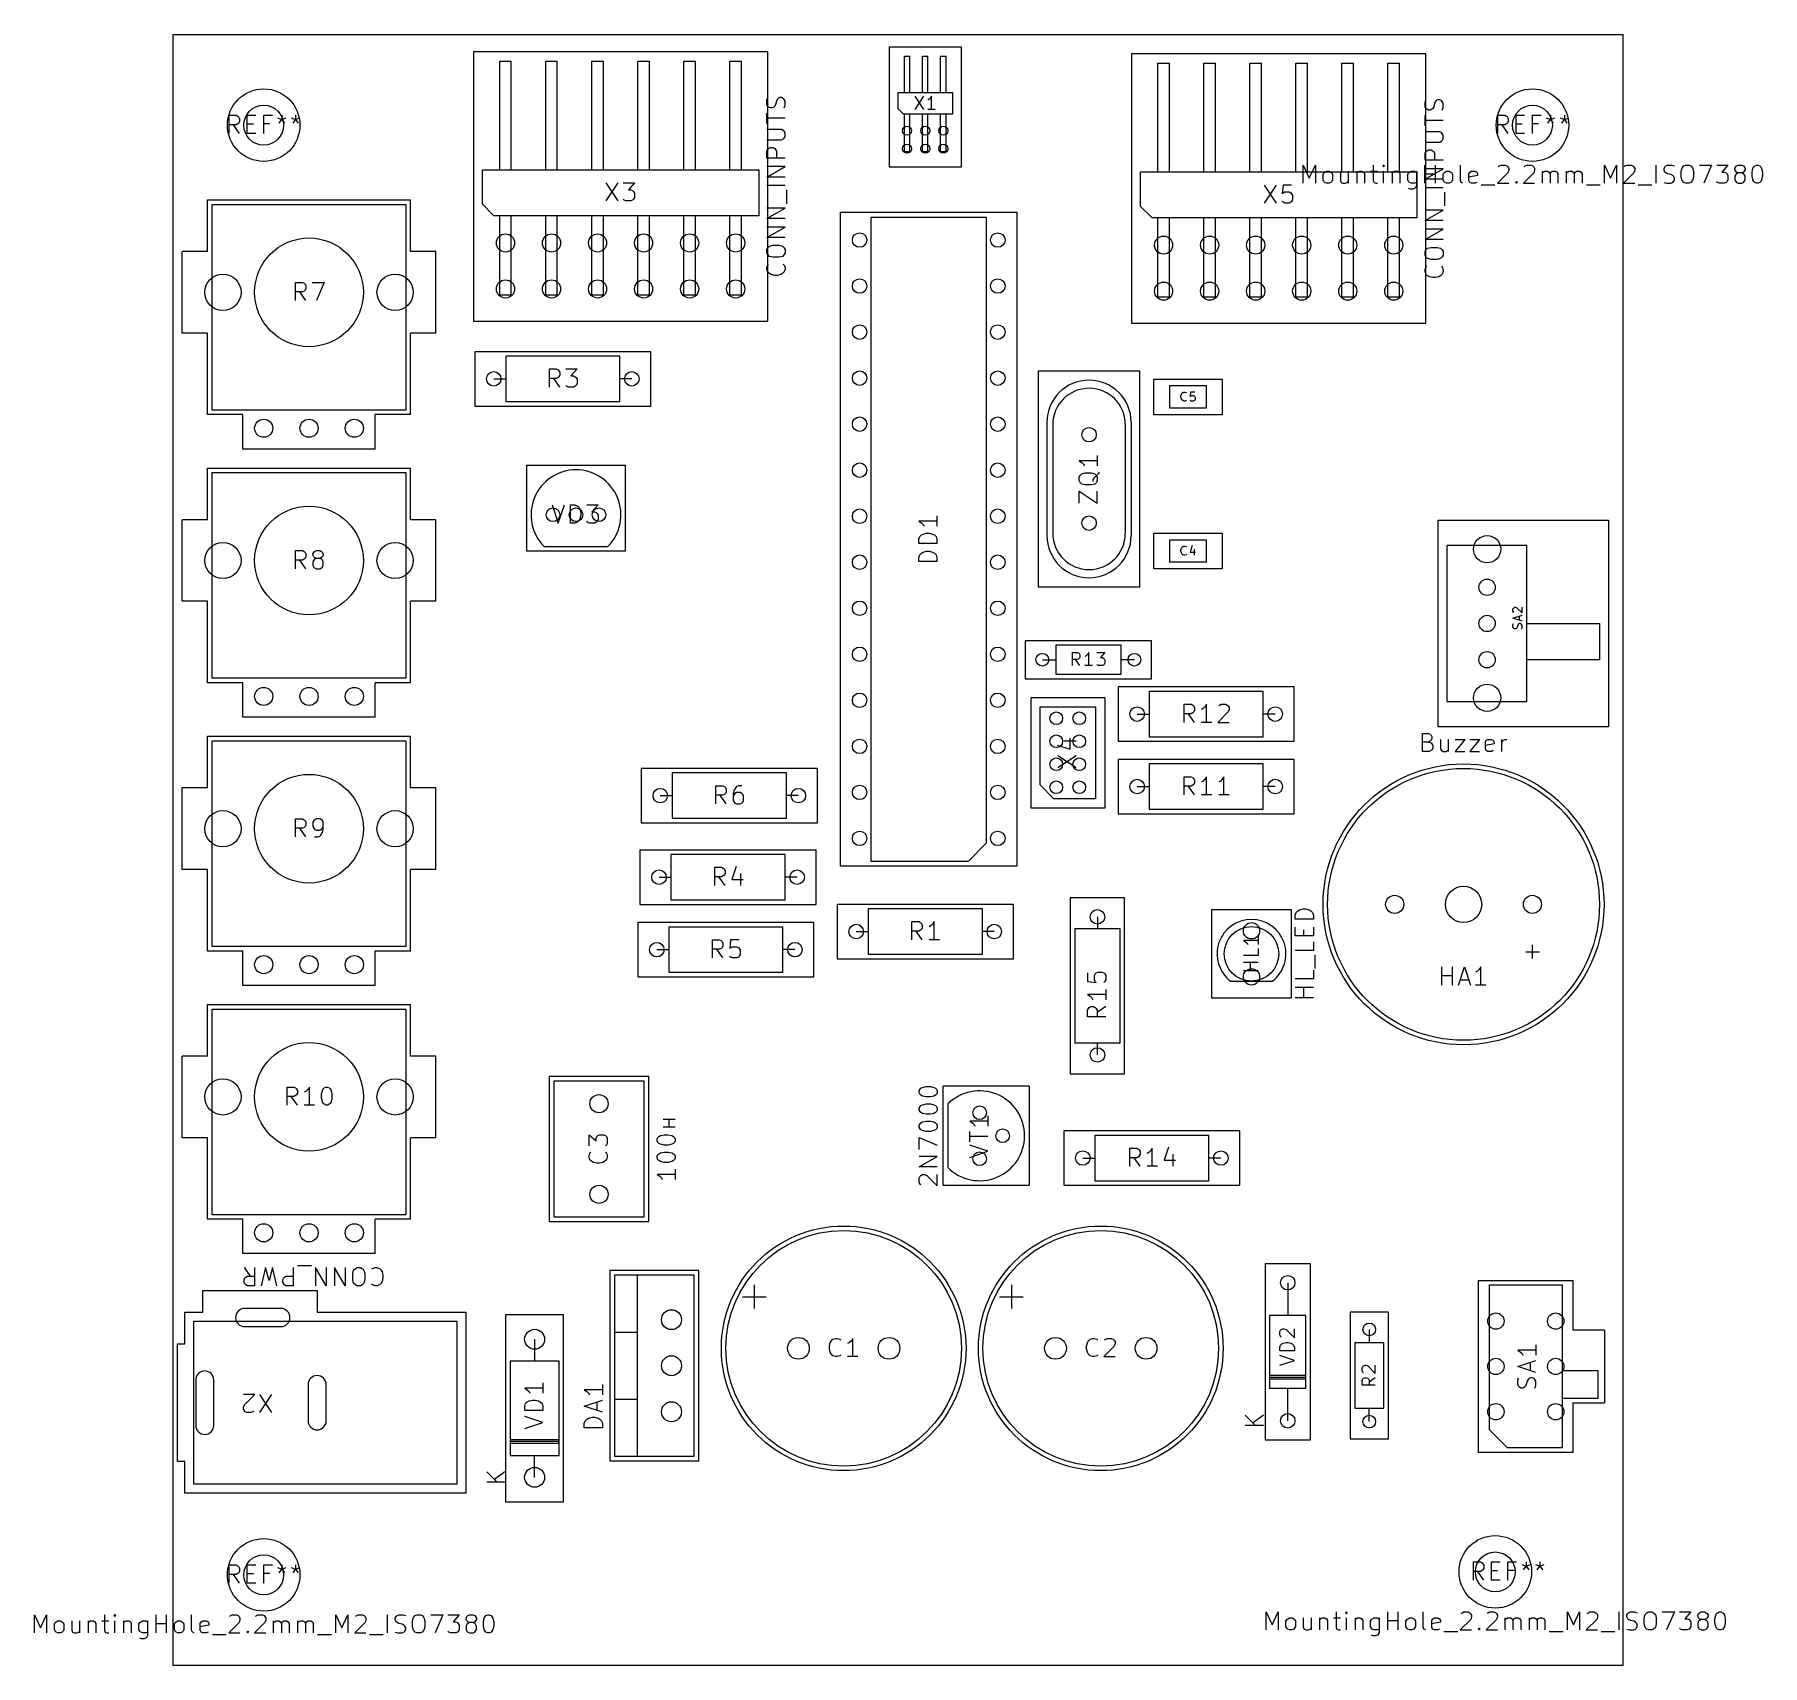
# Model space of a CAD drawing. Extents: x 112.1 to 207.4, y -185.2 to -95.2.
import ezdxf

# ---------------------------------------------------------------- set-up
doc = ezdxf.new("R2010")
doc.units = 0
doc.layers.add('BLACK', color=7, linetype='CONTINUOUS')

msp = doc.modelspace()

# ---------------------------------------------------------------- linework, layer by layer
at = {"layer": 'BLACK', "linetype": 'CONTINUOUS'}
for p, q in [((119.7556, -185.1644), (119.7556, -95.1644)), ((119.7556, -95.1644), (199.7556, -95.1644)), ((199.7556, -185.1644), (199.7556, -95.1644)), ((136.3256, -96.1144), (136.3256, -110.9744)), ((152.5656, -96.1144), (136.3256, -96.1144)), ((152.5656, -110.9744), (152.5656, -96.1144)), ((159.2556, -95.8644), (159.2556, -102.4644)), ((163.2556, -95.8644), (159.2556, -95.8644)), ((163.2556, -102.4644), (163.2556, -95.8644)), ((172.6356, -96.2344), (172.6356, -111.0944)), ((188.8756, -96.2344), (172.6356, -96.2344)), ((188.8756, -111.0944), (188.8756, -96.2344)), ((137.7756, -96.6244), (138.4156, -96.6244)), ((137.7756, -102.6244), (137.7756, -96.6244)), ((138.4156, -102.6244), (138.4156, -96.6244)), ((140.3156, -96.6244), (140.9556, -96.6244)), ((140.3156, -102.6244), (140.3156, -96.6244)), ((140.9556, -102.6244), (140.9556, -96.6244)), ((142.8556, -96.6244), (143.4956, -96.6244)), ((142.8556, -102.6244), (142.8556, -96.6244)), ((143.4956, -102.6244), (143.4956, -96.6244)), ((145.3956, -96.6244), (146.0356, -96.6244)), ((145.3956, -102.6244), (145.3956, -96.6244)), ((146.0356, -102.6244), (146.0356, -96.6244)), ((147.9356, -96.6244), (148.5756, -96.6244)), ((147.9356, -102.6244), (147.9356, -96.6244)), ((148.5756, -102.6244), (148.5756, -96.6244)), ((150.4756, -96.6244), (151.1156, -96.6244)), ((150.4756, -102.6244), (150.4756, -96.6244)), ((151.1156, -102.6244), (151.1156, -96.6244)), ((160.1056, -96.3644), (160.4056, -96.3644)), ((160.1056, -98.3644), (160.1056, -96.3644)), ((160.4056, -98.3644), (160.4056, -96.3644)), ((161.1056, -96.3644), (161.4056, -96.3644)), ((161.1056, -98.3644), (161.1056, -96.3644)), ((161.4056, -98.3644), (161.4056, -96.3644)), ((162.1056, -96.3644), (162.4056, -96.3644)), ((162.1056, -98.3644), (162.1056, -96.3644)), ((162.4056, -98.3644), (162.4056, -96.3644)), ((174.0856, -96.7444), (174.7256, -96.7444)), ((174.0856, -102.7444), (174.0856, -96.7444)), ((174.7256, -102.7444), (174.7256, -96.7444)), ((176.6256, -96.7444), (177.2656, -96.7444)), ((176.6256, -102.7444), (176.6256, -96.7444)), ((177.2656, -102.7444), (177.2656, -96.7444)), ((179.1656, -96.7444), (179.8056, -96.7444)), ((179.1656, -102.7444), (179.1656, -96.7444)), ((179.8056, -102.7444), (179.8056, -96.7444)), ((181.7056, -96.7444), (182.3456, -96.7444)), ((181.7056, -102.7444), (181.7056, -96.7444)), ((182.3456, -102.7444), (182.3456, -96.7444)), ((184.2456, -96.7444), (184.8856, -96.7444)), ((184.2456, -102.7444), (184.2456, -96.7444)), ((184.8856, -102.7444), (184.8856, -96.7444)), ((186.7856, -96.7444), (187.4256, -96.7444)), ((186.7856, -102.7444), (186.7856, -96.7444)), ((187.4256, -102.7444), (187.4256, -96.7444)), ((152.520419, -98.787495), (152.568038, -98.644638)), ((152.520419, -99.02559), (152.520419, -98.787495)), ((152.568038, -99.120828), (152.520419, -99.02559)), ((152.615657, -99.168447), (152.568038, -99.120828)), ((152.94899, -99.120828), (152.901371, -99.168447)), ((152.996609, -99.02559), (152.94899, -99.120828)), ((153.044228, -98.835114), (152.996609, -99.02559)), ((153.091847, -98.739876), (153.044228, -98.835114)), ((153.139466, -98.692257), (153.091847, -98.739876)), ((153.234704, -98.644638), (153.139466, -98.692257)), ((153.329942, -98.644638), (153.234704, -98.644638)), ((153.42518, -98.692257), (153.329942, -98.644638)), ((153.4728, -98.739876), (153.42518, -98.692257)), ((153.520419, -98.835114), (153.4728, -98.739876)), ((153.4728, -99.216066), (153.520419, -99.073209)), ((153.520419, -99.073209), (153.520419, -98.835114)), ((159.7556, -98.3644), (162.7556, -98.3644)), ((159.7556, -99.2644), (159.7556, -98.3644)), ((160.672743, -98.571869), (161.152743, -99.291869)), ((161.152743, -98.571869), (160.672743, -99.291869)), ((161.461314, -98.743298), (161.392742, -98.777584)), ((161.529885, -98.674726), (161.461314, -98.743298)), ((161.598457, -98.571869), (161.529885, -98.674726)), ((161.598457, -99.291869), (161.598457, -98.571869)), ((162.7556, -98.3644), (162.7556, -99.5644)), ((188.830419, -98.907495), (188.878038, -98.764638)), ((188.830419, -99.14559), (188.830419, -98.907495)), ((188.878038, -99.240828), (188.830419, -99.14559)), ((189.306609, -99.14559), (189.25899, -99.240828)), ((189.354228, -98.955114), (189.306609, -99.14559)), ((189.401847, -98.859876), (189.354228, -98.955114)), ((189.449466, -98.812257), (189.401847, -98.859876)), ((189.544704, -98.764638), (189.449466, -98.812257)), ((189.639942, -98.764638), (189.544704, -98.764638)), ((189.73518, -98.812257), (189.639942, -98.764638)), ((189.7828, -98.859876), (189.73518, -98.812257)), ((189.830419, -98.955114), (189.7828, -98.859876)), ((189.830419, -99.193209), (189.830419, -98.955114)), ((122.850838, -100.619219), (122.850838, -99.619219)), ((122.850838, -99.619219), (123.23179, -99.619219)), ((123.23179, -99.619219), (123.327028, -99.666838)), ((123.327028, -100.095409), (123.23179, -100.143028)), ((123.327028, -99.666838), (123.374647, -99.714457)), ((123.374647, -100.04779), (123.327028, -100.095409)), ((123.374647, -99.714457), (123.422266, -99.809695)), ((123.422266, -99.952552), (123.374647, -100.04779)), ((123.422266, -99.809695), (123.422266, -99.952552)), ((123.850838, -100.619219), (123.850838, -99.619219)), ((123.850838, -99.619219), (124.327028, -99.619219)), ((123.850838, -100.095409), (124.184171, -100.095409)), ((124.7556, -100.619219), (124.7556, -99.619219)), ((124.7556, -99.619219), (125.23179, -99.619219)), ((125.088933, -100.095409), (124.7556, -100.095409)), ((125.517505, -99.762076), (125.7556, -99.857314)), ((125.612743, -100.04779), (125.7556, -99.857314)), ((125.7556, -99.619219), (125.7556, -99.857314)), ((125.7556, -99.857314), (125.993695, -99.762076)), ((125.7556, -99.857314), (125.898457, -100.04779)), ((126.27941, -99.762076), (126.517505, -99.857314)), ((126.374648, -100.04779), (126.517505, -99.857314)), ((126.517505, -99.619219), (126.517505, -99.857314)), ((126.517505, -99.857314), (126.7556, -99.762076)), ((126.517505, -99.857314), (126.660362, -100.04779)), ((152.520419, -100.073209), (152.520419, -99.501781)), ((153.520419, -99.787495), (152.520419, -99.787495)), ((152.710895, -99.216066), (152.615657, -99.168447)), ((152.806133, -99.216066), (152.710895, -99.216066)), ((152.901371, -99.168447), (152.806133, -99.216066)), ((160.0556, -99.5644), (159.7556, -99.2644)), ((162.7556, -99.5644), (160.0556, -99.5644)), ((160.1056, -101.6144), (160.1056, -99.5644)), ((160.4056, -101.6144), (160.4056, -99.5644)), ((161.1056, -101.6144), (161.1056, -99.5644)), ((161.804171, -99.291869), (161.392742, -99.291869)), ((161.4056, -101.6144), (161.4056, -99.5644)), ((162.1056, -101.6144), (162.1056, -99.5644)), ((162.4056, -101.6144), (162.4056, -99.5644)), ((188.830419, -100.193209), (188.830419, -99.621781)), ((189.830419, -99.907495), (188.830419, -99.907495)), ((188.925657, -99.288447), (188.878038, -99.240828)), ((189.020895, -99.336066), (188.925657, -99.288447)), ((189.116133, -99.336066), (189.020895, -99.336066)), ((189.211371, -99.288447), (189.116133, -99.336066)), ((189.25899, -99.240828), (189.211371, -99.288447)), ((189.7828, -99.336066), (189.830419, -99.193209)), ((192.850838, -100.619219), (192.850838, -99.619219)), ((192.850838, -99.619219), (193.23179, -99.619219)), ((193.23179, -99.619219), (193.327028, -99.666838)), ((193.327028, -100.095409), (193.23179, -100.143028)), ((193.327028, -99.666838), (193.374647, -99.714457)), ((193.374647, -100.04779), (193.327028, -100.095409)), ((193.374647, -99.714457), (193.422266, -99.809695)), ((193.422266, -99.952552), (193.374647, -100.04779)), ((193.422266, -99.809695), (193.422266, -99.952552)), ((193.850838, -100.619219), (193.850838, -99.619219)), ((193.850838, -99.619219), (194.327028, -99.619219)), ((193.850838, -100.095409), (194.184171, -100.095409)), ((194.7556, -100.619219), (194.7556, -99.619219)), ((194.7556, -99.619219), (195.23179, -99.619219)), ((195.088933, -100.095409), (194.7556, -100.095409)), ((195.517505, -99.762076), (195.7556, -99.857314)), ((195.612743, -100.04779), (195.7556, -99.857314)), ((195.7556, -99.619219), (195.7556, -99.857314)), ((195.7556, -99.857314), (195.993695, -99.762076)), ((195.7556, -99.857314), (195.898457, -100.04779)), ((196.27941, -99.762076), (196.517505, -99.857314)), ((196.374648, -100.04779), (196.517505, -99.857314)), ((196.517505, -99.619219), (196.517505, -99.857314)), ((196.517505, -99.857314), (196.7556, -99.762076)), ((196.517505, -99.857314), (196.660362, -100.04779)), ((123.23179, -100.143028), (122.850838, -100.143028)), ((123.422266, -100.619219), (123.088933, -100.143028)), ((124.327028, -100.619219), (123.850838, -100.619219)), ((153.329942, -100.406543), (152.520419, -100.406543)), ((152.520419, -100.977971), (153.329942, -100.977971)), ((153.42518, -100.454162), (153.329942, -100.406543)), ((153.329942, -100.977971), (153.42518, -100.930352)), ((153.4728, -100.501781), (153.42518, -100.454162)), ((153.42518, -100.930352), (153.4728, -100.882733)), ((153.520419, -100.597019), (153.4728, -100.501781)), ((153.4728, -100.882733), (153.520419, -100.787495)), ((153.520419, -100.787495), (153.520419, -100.597019)), ((189.639942, -100.526543), (188.830419, -100.526543)), ((189.73518, -100.574162), (189.639942, -100.526543)), ((189.639942, -101.097971), (189.73518, -101.050352)), ((189.7828, -100.621781), (189.73518, -100.574162)), ((189.73518, -101.050352), (189.7828, -101.002733)), ((189.830419, -100.717019), (189.7828, -100.621781)), ((189.7828, -101.002733), (189.830419, -100.907495)), ((189.830419, -100.907495), (189.830419, -100.717019)), ((193.23179, -100.143028), (192.850838, -100.143028)), ((193.422266, -100.619219), (193.088933, -100.143028)), ((194.327028, -100.619219), (193.850838, -100.619219)), ((152.520419, -101.597019), (152.568038, -101.501781)), ((152.520419, -101.977971), (152.520419, -101.597019)), ((153.520419, -101.977971), (152.520419, -101.977971)), ((152.568038, -101.501781), (152.615657, -101.454162)), ((152.615657, -101.454162), (152.710895, -101.406543)), ((152.710895, -101.406543), (152.853752, -101.406543)), ((152.853752, -101.406543), (152.94899, -101.454162)), ((152.94899, -101.454162), (152.996609, -101.501781)), ((152.996609, -101.501781), (153.044228, -101.597019)), ((153.044228, -101.597019), (153.044228, -101.977971)), ((160.1056, -101.6144), (160.4056, -101.6144)), ((161.1056, -101.6144), (161.4056, -101.6144)), ((162.1056, -101.6144), (162.4056, -101.6144)), ((188.830419, -101.097971), (189.639942, -101.097971)), ((188.830419, -101.717019), (188.878038, -101.621781)), ((188.830419, -102.097971), (188.830419, -101.717019)), ((188.878038, -101.621781), (188.925657, -101.574162)), ((188.925657, -101.574162), (189.020895, -101.526543)), ((189.020895, -101.526543), (189.163752, -101.526543)), ((189.163752, -101.526543), (189.25899, -101.574162)), ((189.25899, -101.574162), (189.306609, -101.621781)), ((189.306609, -101.621781), (189.354228, -101.717019)), ((189.354228, -101.717019), (189.354228, -102.097971)), ((136.8256, -102.6244), (152.0656, -102.6244)), ((136.8256, -104.5294), (136.8256, -102.6244)), ((152.0656, -102.6244), (152.0656, -105.1644)), ((152.520419, -103.02559), (153.520419, -102.454162)), ((153.520419, -102.454162), (152.520419, -102.454162)), ((159.2556, -102.4644), (163.2556, -102.4644)), ((173.1356, -102.7444), (188.3756, -102.7444)), ((173.1356, -104.6494), (173.1356, -102.7444)), ((182.112743, -103.369219), (182.112743, -102.369219)), ((182.112743, -102.369219), (182.446076, -103.083504)), ((182.446076, -103.083504), (182.779409, -102.369219)), ((182.779409, -102.369219), (182.779409, -103.369219)), ((183.207981, -102.893028), (183.2556, -102.79779)), ((183.207981, -103.178742), (183.207981, -102.893028)), ((183.2556, -102.79779), (183.303219, -102.750171)), ((183.303219, -102.750171), (183.398457, -102.702552)), ((183.398457, -102.702552), (183.541314, -102.702552)), ((183.541314, -102.702552), (183.636552, -102.750171)), ((183.636552, -102.750171), (183.684171, -102.79779)), ((183.684171, -102.79779), (183.73179, -102.893028)), ((183.73179, -102.893028), (183.73179, -103.178742)), ((184.160362, -102.702552), (184.160362, -103.226361)), ((184.588933, -102.702552), (184.588933, -103.369219)), ((185.065124, -102.702552), (185.065124, -103.369219)), ((185.065124, -102.79779), (185.112743, -102.750171)), ((185.112743, -102.750171), (185.207981, -102.702552)), ((185.207981, -102.702552), (185.350838, -102.702552)), ((185.350838, -102.702552), (185.446076, -102.750171)), ((185.446076, -102.750171), (185.493695, -102.845409)), ((185.493695, -102.845409), (185.493695, -103.369219)), ((185.827029, -102.702552), (186.207981, -102.702552)), ((185.969886, -102.369219), (185.969886, -103.226361)), ((186.541315, -102.369219), (186.493696, -102.416838)), ((186.493696, -102.416838), (186.541315, -102.464457)), ((186.588934, -102.416838), (186.541315, -102.369219)), ((186.541315, -102.369219), (186.541315, -102.464457)), ((186.541315, -102.464457), (186.588934, -102.416838)), ((186.541315, -103.369219), (186.541315, -102.702552)), ((187.017505, -102.702552), (187.017505, -103.369219)), ((187.017505, -102.79779), (187.065124, -102.750171)), ((187.065124, -102.750171), (187.160362, -102.702552)), ((187.160362, -102.702552), (187.303219, -102.702552)), ((187.303219, -102.702552), (187.398457, -102.750171)), ((187.398457, -102.750171), (187.446076, -102.845409)), ((187.446076, -102.845409), (187.446076, -103.369219)), ((187.874648, -102.893028), (187.922267, -102.79779)), ((187.874648, -103.178742), (187.874648, -102.893028)), ((187.922267, -102.79779), (187.969886, -102.750171)), ((187.969886, -102.750171), (188.065124, -102.702552)), ((188.065124, -102.702552), (188.2556, -102.702552)), ((188.2556, -102.702552), (188.350838, -102.750171)), ((188.350838, -102.702552), (188.350838, -103.512076)), ((188.3756, -102.7444), (188.3756, -105.2844)), ((188.827029, -103.369219), (188.827029, -102.369219)), ((188.827029, -102.845409), (189.398457, -102.845409)), ((189.830419, -102.097971), (188.830419, -102.097971)), ((188.830419, -103.14559), (189.830419, -102.574162)), ((189.830419, -102.574162), (188.830419, -102.574162)), ((189.398457, -103.369219), (189.398457, -102.369219)), ((189.827029, -102.893028), (189.874648, -102.79779)), ((189.827029, -103.178742), (189.827029, -102.893028)), ((189.874648, -102.79779), (189.922267, -102.750171)), ((189.922267, -102.750171), (190.017505, -102.702552)), ((190.017505, -102.702552), (190.160362, -102.702552)), ((190.160362, -102.702552), (190.2556, -102.750171)), ((190.2556, -102.750171), (190.303219, -102.79779)), ((190.303219, -102.79779), (190.350838, -102.893028)), ((190.350838, -102.893028), (190.350838, -103.178742)), ((190.77941, -103.226361), (190.77941, -102.369219)), ((191.255601, -102.845409), (191.30322, -102.750171)), ((191.255601, -103.226361), (191.255601, -102.845409)), ((191.731791, -102.940647), (191.255601, -103.035885)), ((191.30322, -102.750171), (191.398458, -102.702552)), ((191.398458, -102.702552), (191.588934, -102.702552)), ((191.588934, -102.702552), (191.684172, -102.750171)), ((191.684172, -102.750171), (191.731791, -102.845409)), ((191.731791, -102.845409), (191.731791, -102.940647)), ((193.398458, -102.79779), (192.82703, -103.369219)), ((192.874649, -102.464457), (192.922268, -102.416838)), ((192.922268, -102.416838), (193.017506, -102.369219)), ((193.017506, -102.369219), (193.255601, -102.369219)), ((193.255601, -102.369219), (193.350839, -102.416838)), ((193.350839, -102.416838), (193.398458, -102.464457)), ((193.398458, -102.464457), (193.446077, -102.559695)), ((193.446077, -102.654933), (193.398458, -102.79779)), ((193.446077, -102.559695), (193.446077, -102.654933)), ((194.827029, -102.79779), (194.255601, -103.369219)), ((194.30322, -102.464457), (194.350839, -102.416838)), ((194.350839, -102.416838), (194.446077, -102.369219)), ((194.446077, -102.369219), (194.684172, -102.369219)), ((194.684172, -102.369219), (194.77941, -102.416838)), ((194.77941, -102.416838), (194.827029, -102.464457)), ((194.827029, -102.464457), (194.874648, -102.559695)), ((194.874648, -102.654933), (194.827029, -102.79779)), ((194.874648, -102.559695), (194.874648, -102.654933)), ((195.30322, -103.369219), (195.30322, -102.702552)), ((195.30322, -102.79779), (195.350839, -102.750171)), ((195.350839, -102.750171), (195.446077, -102.702552)), ((195.446077, -102.702552), (195.588934, -102.702552)), ((195.588934, -102.702552), (195.684172, -102.750171)), ((195.684172, -102.750171), (195.731791, -102.845409)), ((195.731791, -102.845409), (195.77941, -102.750171)), ((195.731791, -102.845409), (195.731791, -103.369219)), ((195.77941, -102.750171), (195.874648, -102.702552)), ((195.874648, -102.702552), (196.017505, -102.702552)), ((196.017505, -102.702552), (196.112744, -102.750171)), ((196.112744, -102.750171), (196.160363, -102.845409)), ((196.160363, -102.845409), (196.160363, -103.369219)), ((196.636553, -103.369219), (196.636553, -102.702552)), ((196.636553, -102.79779), (196.684172, -102.750171)), ((196.684172, -102.750171), (196.77941, -102.702552)), ((196.77941, -102.702552), (196.922267, -102.702552)), ((196.922267, -102.702552), (197.017505, -102.750171)), ((197.017505, -102.750171), (197.065124, -102.845409)), ((197.065124, -102.845409), (197.112743, -102.750171)), ((197.065124, -102.845409), (197.065124, -103.369219)), ((197.112743, -102.750171), (197.207981, -102.702552)), ((197.207981, -102.702552), (197.350838, -102.702552)), ((197.350838, -102.702552), (197.446077, -102.750171)), ((197.446077, -102.750171), (197.493696, -102.845409)), ((197.493696, -102.845409), (197.493696, -103.369219)), ((198.731791, -103.369219), (198.731791, -102.369219)), ((198.731791, -102.369219), (199.065124, -103.083504)), ((199.065124, -103.083504), (199.398457, -102.369219)), ((199.398457, -102.369219), (199.398457, -103.369219)), ((200.350838, -102.79779), (199.77941, -103.369219)), ((199.827029, -102.464457), (199.874648, -102.416838)), ((199.874648, -102.416838), (199.969886, -102.369219)), ((199.969886, -102.369219), (200.207981, -102.369219)), ((200.207981, -102.369219), (200.303219, -102.416838)), ((200.303219, -102.416838), (200.350838, -102.464457)), ((200.350838, -102.464457), (200.398457, -102.559695)), ((200.398457, -102.654933), (200.350838, -102.79779)), ((200.398457, -102.559695), (200.398457, -102.654933)), ((201.588934, -103.369219), (201.588934, -102.369219)), ((202.017505, -102.559695), (202.065124, -102.464457)), ((202.017505, -102.654933), (202.017505, -102.559695)), ((202.065124, -102.750171), (202.017505, -102.654933)), ((202.065124, -102.464457), (202.112743, -102.416838)), ((202.112743, -102.79779), (202.065124, -102.750171)), ((202.112743, -102.416838), (202.207981, -102.369219)), ((202.207981, -102.845409), (202.112743, -102.79779)), ((202.207981, -102.369219), (202.446076, -102.369219)), ((202.398457, -102.893028), (202.207981, -102.845409)), ((202.493695, -102.940647), (202.398457, -102.893028)), ((202.446076, -102.369219), (202.588933, -102.416838)), ((202.541314, -102.988266), (202.493695, -102.940647)), ((202.969886, -102.702552), (203.017505, -102.512076)), ((202.969886, -103.035885), (202.969886, -102.702552)), ((203.017505, -102.512076), (203.112743, -102.416838)), ((203.112743, -102.416838), (203.207981, -102.369219)), ((203.207981, -102.369219), (203.398457, -102.369219)), ((203.398457, -102.369219), (203.493695, -102.416838)), ((203.493695, -102.416838), (203.588933, -102.512076)), ((203.588933, -102.512076), (203.636552, -102.702552)), ((203.636552, -102.702552), (203.636552, -103.035885)), ((203.969886, -102.369219), (204.636552, -102.369219)), ((204.636552, -102.369219), (204.207981, -103.369219)), ((204.922267, -102.369219), (205.541314, -102.369219)), ((205.541314, -102.369219), (205.207981, -102.750171)), ((205.207981, -102.750171), (205.350838, -102.750171)), ((205.350838, -102.750171), (205.446076, -102.79779)), ((205.446076, -102.79779), (205.493695, -102.845409)), ((205.493695, -102.845409), (205.541314, -102.940647)), ((205.541314, -102.940647), (205.541314, -103.178742)), ((205.922267, -102.559695), (205.969886, -102.464457)), ((205.922267, -102.607314), (205.922267, -102.559695)), ((205.969886, -102.702552), (205.922267, -102.607314)), ((205.969886, -102.893028), (205.922267, -102.988266)), ((205.969886, -102.464457), (206.017505, -102.416838)), ((206.017505, -102.750171), (205.969886, -102.702552)), ((206.017505, -102.845409), (205.969886, -102.893028)), ((206.017505, -102.416838), (206.112743, -102.369219)), ((206.112743, -102.79779), (206.017505, -102.750171)), ((206.112743, -102.79779), (206.017505, -102.845409)), ((206.112743, -102.369219), (206.303219, -102.369219)), ((206.303219, -102.79779), (206.112743, -102.79779)), ((206.303219, -102.369219), (206.398457, -102.416838)), ((206.398457, -102.750171), (206.303219, -102.79779)), ((206.398457, -102.845409), (206.303219, -102.79779)), ((206.398457, -102.416838), (206.446076, -102.464457)), ((206.446076, -102.702552), (206.398457, -102.750171)), ((206.446076, -102.893028), (206.398457, -102.845409)), ((206.446076, -102.464457), (206.493695, -102.559695)), ((206.493695, -102.607314), (206.446076, -102.702552)), ((206.493695, -102.988266), (206.446076, -102.893028)), ((206.493695, -102.559695), (206.493695, -102.607314)), ((206.874648, -102.750171), (206.922267, -102.559695)), ((206.874648, -102.988266), (206.874648, -102.750171)), ((206.922267, -102.559695), (206.969886, -102.464457)), ((206.969886, -102.464457), (207.017505, -102.416838)), ((207.017505, -102.416838), (207.112743, -102.369219)), ((207.112743, -102.369219), (207.207981, -102.369219)), ((207.207981, -102.369219), (207.303219, -102.416838)), ((207.303219, -102.416838), (207.350838, -102.464457)), ((207.350838, -102.464457), (207.398457, -102.559695)), ((207.398457, -102.559695), (207.446076, -102.750171)), ((207.446076, -102.750171), (207.446076, -102.988266)), ((143.636076, -103.349219), (144.302742, -104.349219)), ((144.302742, -103.349219), (143.636076, -104.349219)), ((144.588457, -103.349219), (145.207504, -103.349219)), ((145.207504, -103.349219), (144.874171, -103.730171)), ((144.874171, -103.730171), (145.017028, -103.730171)), ((145.017028, -103.730171), (145.112266, -103.77779)), ((145.112266, -103.77779), (145.159885, -103.825409)), ((145.159885, -103.825409), (145.207504, -103.920647)), ((153.520419, -103.02559), (152.520419, -103.02559)), ((153.520419, -103.50178), (152.520419, -103.50178)), ((153.615657, -104.501781), (153.615657, -103.739876)), ((179.946076, -103.469219), (180.612742, -104.469219)), ((180.612742, -103.469219), (179.946076, -104.469219)), ((180.993695, -103.469219), (180.946076, -103.945409)), ((180.946076, -103.945409), (180.993695, -103.89779)), ((181.469885, -103.469219), (180.993695, -103.469219)), ((180.993695, -103.89779), (181.088933, -103.850171)), ((181.088933, -103.850171), (181.327028, -103.850171)), ((181.327028, -103.850171), (181.422266, -103.89779)), ((181.422266, -103.89779), (181.469885, -103.945409)), ((183.2556, -103.27398), (183.207981, -103.178742)), ((183.303219, -103.3216), (183.2556, -103.27398)), ((183.398457, -103.369219), (183.303219, -103.3216)), ((183.541314, -103.369219), (183.398457, -103.369219)), ((183.636552, -103.3216), (183.541314, -103.369219)), ((183.684171, -103.27398), (183.636552, -103.3216)), ((183.73179, -103.178742), (183.684171, -103.27398)), ((184.160362, -103.226361), (184.207981, -103.3216)), ((184.207981, -103.3216), (184.303219, -103.369219)), ((184.303219, -103.369219), (184.446076, -103.369219)), ((184.446076, -103.369219), (184.541314, -103.3216)), ((184.541314, -103.3216), (184.588933, -103.27398)), ((185.969886, -103.226361), (186.017505, -103.3216)), ((186.017505, -103.3216), (186.112743, -103.369219)), ((186.112743, -103.369219), (186.207981, -103.369219)), ((187.922267, -103.27398), (187.874648, -103.178742)), ((187.969886, -103.3216), (187.922267, -103.27398)), ((188.017505, -103.702552), (187.922267, -103.654933)), ((188.065124, -103.369219), (187.969886, -103.3216)), ((188.160362, -103.702552), (188.017505, -103.702552)), ((188.2556, -103.369219), (188.065124, -103.369219)), ((188.2556, -103.654933), (188.160362, -103.702552)), ((188.350838, -103.3216), (188.2556, -103.369219)), ((188.303219, -103.607314), (188.2556, -103.654933)), ((188.350838, -103.512076), (188.303219, -103.607314)), ((189.830419, -103.14559), (188.830419, -103.14559)), ((189.830419, -103.62178), (188.830419, -103.62178)), ((189.874648, -103.27398), (189.827029, -103.178742)), ((189.922267, -103.3216), (189.874648, -103.27398)), ((190.017505, -103.369219), (189.922267, -103.3216)), ((189.925657, -104.621781), (189.925657, -103.859876)), ((190.160362, -103.369219), (190.017505, -103.369219)), ((190.2556, -103.3216), (190.160362, -103.369219)), ((190.303219, -103.27398), (190.2556, -103.3216)), ((190.350838, -103.178742), (190.303219, -103.27398)), ((190.827029, -103.3216), (190.77941, -103.226361)), ((190.922267, -103.369219), (190.827029, -103.3216)), ((191.30322, -103.3216), (191.255601, -103.226361)), ((191.398458, -103.369219), (191.30322, -103.3216)), ((191.588934, -103.369219), (191.398458, -103.369219)), ((191.684172, -103.3216), (191.588934, -103.369219)), ((191.922268, -103.464457), (192.684172, -103.464457)), ((192.82703, -103.369219), (193.446077, -103.369219)), ((193.82703, -103.3216), (193.874649, -103.27398)), ((193.874649, -103.369219), (193.82703, -103.3216)), ((193.874649, -103.27398), (193.922268, -103.3216)), ((193.874649, -103.27398), (193.874649, -103.369219)), ((193.922268, -103.3216), (193.874649, -103.369219)), ((194.255601, -103.369219), (194.874648, -103.369219)), ((197.731791, -103.464457), (198.493695, -103.464457)), ((199.77941, -103.369219), (200.398457, -103.369219)), ((200.588934, -103.464457), (201.350838, -103.464457)), ((202.017505, -103.3216), (202.160362, -103.369219)), ((202.160362, -103.369219), (202.398457, -103.369219)), ((202.398457, -103.369219), (202.493695, -103.3216)), ((202.493695, -103.3216), (202.541314, -103.27398)), ((202.588933, -103.083504), (202.541314, -102.988266)), ((202.541314, -103.27398), (202.588933, -103.178742)), ((202.588933, -103.178742), (202.588933, -103.083504)), ((203.017505, -103.226361), (202.969886, -103.035885)), ((203.112743, -103.3216), (203.017505, -103.226361)), ((203.207981, -103.369219), (203.112743, -103.3216)), ((203.398457, -103.369219), (203.207981, -103.369219)), ((203.493695, -103.3216), (203.398457, -103.369219)), ((203.588933, -103.226361), (203.493695, -103.3216)), ((203.636552, -103.035885), (203.588933, -103.226361)), ((204.969886, -103.3216), (204.922267, -103.27398)), ((205.065124, -103.369219), (204.969886, -103.3216)), ((205.350838, -103.369219), (205.065124, -103.369219)), ((205.446076, -103.3216), (205.350838, -103.369219)), ((205.493695, -103.27398), (205.446076, -103.3216)), ((205.541314, -103.178742), (205.493695, -103.27398)), ((205.922267, -102.988266), (205.922267, -103.178742)), ((205.922267, -103.178742), (205.969886, -103.27398)), ((205.969886, -103.27398), (206.017505, -103.3216)), ((206.017505, -103.3216), (206.112743, -103.369219)), ((206.112743, -103.369219), (206.303219, -103.369219)), ((206.303219, -103.369219), (206.398457, -103.3216)), ((206.398457, -103.3216), (206.446076, -103.27398)), ((206.446076, -103.27398), (206.493695, -103.178742)), ((206.493695, -103.178742), (206.493695, -102.988266)), ((206.922267, -103.178742), (206.874648, -102.988266)), ((206.969886, -103.27398), (206.922267, -103.178742)), ((207.017505, -103.3216), (206.969886, -103.27398)), ((207.112743, -103.369219), (207.017505, -103.3216)), ((207.207981, -103.369219), (207.112743, -103.369219)), ((207.303219, -103.3216), (207.207981, -103.369219)), ((207.350838, -103.27398), (207.303219, -103.3216)), ((207.398457, -103.178742), (207.350838, -103.27398)), ((207.446076, -102.988266), (207.398457, -103.178742)), ((121.6556, -104.2894), (132.8556, -104.2894)), ((121.6556, -107.1394), (121.6556, -104.2894)), ((121.9056, -104.5394), (132.6056, -104.5394)), ((121.9056, -115.8894), (121.9056, -104.5394)), ((132.6056, -104.5394), (132.6056, -115.8894)), ((132.8556, -107.1394), (132.8556, -104.2894)), ((137.4606, -105.1644), (136.8256, -104.5294)), ((144.636076, -104.3016), (144.588457, -104.25398)), ((144.731314, -104.349219), (144.636076, -104.3016)), ((145.017028, -104.349219), (144.731314, -104.349219)), ((145.112266, -104.3016), (145.017028, -104.349219)), ((145.159885, -104.25398), (145.112266, -104.3016)), ((145.207504, -104.158742), (145.159885, -104.25398)), ((145.207504, -103.920647), (145.207504, -104.158742)), ((152.520419, -105.311304), (153.520419, -104.739876)), ((153.520419, -104.739876), (152.520419, -104.739876)), ((173.7706, -105.2844), (173.1356, -104.6494)), ((180.993695, -104.4216), (180.946076, -104.37398)), ((181.088933, -104.469219), (180.993695, -104.4216)), ((181.327028, -104.469219), (181.088933, -104.469219)), ((181.422266, -104.4216), (181.327028, -104.469219)), ((181.469885, -104.37398), (181.422266, -104.4216)), ((181.469885, -103.945409), (181.517504, -104.040647)), ((181.517504, -104.278742), (181.469885, -104.37398)), ((181.517504, -104.040647), (181.517504, -104.278742)), ((188.830419, -105.431304), (189.830419, -104.859876)), ((189.830419, -104.859876), (188.830419, -104.859876)), ((152.0656, -105.1644), (137.4606, -105.1644)), ((137.7756, -109.5244), (137.7756, -105.1644)), ((138.4156, -109.5244), (138.4156, -105.1644)), ((140.3156, -109.5244), (140.3156, -105.1644)), ((140.9556, -109.5244), (140.9556, -105.1644)), ((142.8556, -109.5244), (142.8556, -105.1644)), ((143.4956, -109.5244), (143.4956, -105.1644)), ((145.3956, -109.5244), (145.3956, -105.1644)), ((146.0356, -109.5244), (146.0356, -105.1644)), ((147.9356, -109.5244), (147.9356, -105.1644)), ((148.5756, -109.5244), (148.5756, -105.1644)), ((150.4756, -109.5244), (150.4756, -105.1644)), ((151.1156, -109.5244), (151.1156, -105.1644)), ((153.520419, -105.311304), (152.520419, -105.311304)), ((152.520419, -106.358923), (153.520419, -105.787495)), ((153.520419, -105.787495), (152.520419, -105.787495)), ((156.5856, -141.0544), (156.5856, -104.9744)), ((156.5856, -104.9744), (166.3156, -104.9744)), ((158.2706, -105.2344), (164.6206, -105.2344)), ((158.2706, -140.7944), (158.2706, -105.2344)), ((164.6206, -105.2344), (164.6206, -139.7944)), ((166.3156, -104.9744), (166.3156, -141.0544)), ((188.3756, -105.2844), (173.7706, -105.2844)), ((174.0856, -109.6444), (174.0856, -105.2844)), ((174.7256, -109.6444), (174.7256, -105.2844)), ((176.6256, -109.6444), (176.6256, -105.2844)), ((177.2656, -109.6444), (177.2656, -105.2844)), ((179.1656, -109.6444), (179.1656, -105.2844)), ((179.8056, -109.6444), (179.8056, -105.2844)), ((181.7056, -109.6444), (181.7056, -105.2844)), ((182.3456, -109.6444), (182.3456, -105.2844)), ((184.2456, -109.6444), (184.2456, -105.2844)), ((184.8856, -109.6444), (184.8856, -105.2844)), ((186.7856, -109.6444), (186.7856, -105.2844)), ((187.4256, -109.6444), (187.4256, -105.2844)), ((189.830419, -105.431304), (188.830419, -105.431304)), ((153.520419, -106.358923), (152.520419, -106.358923)), ((188.830419, -106.478923), (189.830419, -105.907495)), ((189.830419, -105.907495), (188.830419, -105.907495)), ((189.830419, -106.478923), (188.830419, -106.478923)), ((120.2556, -111.6394), (120.2556, -107.1394)), ((121.6556, -107.1394), (120.2556, -107.1394)), ((134.2556, -107.1394), (132.8556, -107.1394)), ((134.2556, -111.6394), (134.2556, -107.1394)), ((152.520419, -107.02559), (152.568038, -106.930352)), ((152.520419, -107.216066), (152.520419, -107.02559)), ((152.568038, -107.311304), (152.520419, -107.216066)), ((152.568038, -106.930352), (152.663276, -106.835114)), ((152.663276, -107.406542), (152.568038, -107.311304)), ((152.663276, -106.835114), (152.853752, -106.787495)), ((152.853752, -107.454161), (152.663276, -107.406542)), ((152.853752, -106.787495), (153.187085, -106.787495)), ((153.187085, -107.454161), (152.853752, -107.454161)), ((153.187085, -106.787495), (153.377561, -106.835114)), ((153.377561, -107.406542), (153.187085, -107.454161)), ((153.377561, -106.835114), (153.4728, -106.930352)), ((153.4728, -107.311304), (153.377561, -107.406542)), ((153.4728, -106.930352), (153.520419, -107.02559)), ((153.520419, -107.216066), (153.4728, -107.311304)), ((153.520419, -107.02559), (153.520419, -107.216066)), ((188.830419, -107.14559), (188.878038, -107.050352)), ((188.830419, -107.336066), (188.830419, -107.14559)), ((188.878038, -107.431304), (188.830419, -107.336066)), ((188.878038, -107.050352), (188.973276, -106.955114)), ((188.973276, -107.526542), (188.878038, -107.431304)), ((188.973276, -106.955114), (189.163752, -106.907495)), ((189.163752, -107.574161), (188.973276, -107.526542)), ((189.163752, -106.907495), (189.497085, -106.907495)), ((189.497085, -107.574161), (189.163752, -107.574161)), ((189.497085, -106.907495), (189.687561, -106.955114)), ((189.687561, -107.526542), (189.497085, -107.574161)), ((189.687561, -106.955114), (189.7828, -107.050352)), ((189.7828, -107.431304), (189.687561, -107.526542)), ((189.7828, -107.050352), (189.830419, -107.14559)), ((189.830419, -107.336066), (189.7828, -107.431304)), ((189.830419, -107.14559), (189.830419, -107.336066)), ((152.520419, -108.02559), (152.568038, -107.882733)), ((152.520419, -108.120828), (152.520419, -108.02559)), ((152.568038, -108.263685), (152.520419, -108.120828)), ((152.568038, -107.882733), (152.615657, -107.835114)), ((152.663276, -108.358923), (152.568038, -108.263685)), ((152.758514, -108.406542), (152.663276, -108.358923)), ((152.94899, -108.454161), (152.758514, -108.406542)), ((153.091847, -108.454161), (152.94899, -108.454161)), ((153.282323, -108.406542), (153.091847, -108.454161)), ((153.377561, -108.358923), (153.282323, -108.406542)), ((153.4728, -108.263685), (153.377561, -108.358923)), ((153.42518, -107.835114), (153.4728, -107.882733)), ((153.4728, -107.882733), (153.520419, -108.02559)), ((153.520419, -108.120828), (153.4728, -108.263685)), ((153.520419, -108.02559), (153.520419, -108.120828)), ((188.830419, -108.14559), (188.878038, -108.002733)), ((188.830419, -108.240828), (188.830419, -108.14559)), ((188.878038, -108.383685), (188.830419, -108.240828)), ((188.878038, -108.002733), (188.925657, -107.955114)), ((188.973276, -108.478923), (188.878038, -108.383685)), ((189.068514, -108.526542), (188.973276, -108.478923)), ((189.25899, -108.574161), (189.068514, -108.526542)), ((189.401847, -108.574161), (189.25899, -108.574161)), ((189.592323, -108.526542), (189.401847, -108.574161)), ((189.687561, -108.478923), (189.592323, -108.526542)), ((189.7828, -108.383685), (189.687561, -108.478923)), ((189.73518, -107.955114), (189.7828, -108.002733)), ((189.7828, -108.002733), (189.830419, -108.14559)), ((189.830419, -108.240828), (189.7828, -108.383685)), ((189.830419, -108.14559), (189.830419, -108.240828)), ((126.517505, -109.844219), (126.517505, -108.844219)), ((126.517505, -108.844219), (126.898457, -108.844219)), ((126.898457, -109.368028), (126.517505, -109.368028)), ((127.088933, -109.844219), (126.7556, -109.368028)), ((126.898457, -108.844219), (126.993695, -108.891838)), ((126.993695, -109.320409), (126.898457, -109.368028)), ((126.993695, -108.891838), (127.041314, -108.939457)), ((127.041314, -109.27279), (126.993695, -109.320409)), ((127.041314, -108.939457), (127.088933, -109.034695)), ((127.088933, -109.177552), (127.041314, -109.27279)), ((127.088933, -109.034695), (127.088933, -109.177552)), ((127.422267, -108.844219), (128.088933, -108.844219)), ((128.088933, -108.844219), (127.660362, -109.844219)), ((137.7756, -109.5244), (138.4156, -109.5244)), ((140.3156, -109.5244), (140.9556, -109.5244)), ((142.8556, -109.5244), (143.4956, -109.5244)), ((145.3956, -109.5244), (146.0356, -109.5244)), ((147.9356, -109.5244), (148.5756, -109.5244)), ((150.4756, -109.5244), (151.1156, -109.5244)), ((174.0856, -109.6444), (174.7256, -109.6444)), ((176.6256, -109.6444), (177.2656, -109.6444)), ((179.1656, -109.6444), (179.8056, -109.6444)), ((181.7056, -109.6444), (182.3456, -109.6444)), ((184.2456, -109.6444), (184.8856, -109.6444)), ((186.7856, -109.6444), (187.4256, -109.6444)), ((136.3256, -110.9744), (152.5656, -110.9744)), ((172.6356, -111.0944), (188.8756, -111.0944)), ((121.6556, -111.6394), (120.2556, -111.6394)), ((121.6556, -116.1394), (121.6556, -111.6394)), ((132.8556, -116.1394), (132.8556, -111.6394)), ((134.2556, -111.6394), (132.8556, -111.6394)), ((136.3956, -112.6644), (136.3956, -115.6644)), ((146.1156, -112.6644), (136.3956, -112.6644)), ((138.1056, -112.9144), (138.1056, -115.4144)), ((144.4056, -112.9144), (138.1056, -112.9144)), ((144.4056, -115.4144), (144.4056, -112.9144)), ((146.1156, -115.6644), (146.1156, -112.6644)), ((137.4456, -114.1644), (138.1056, -114.1644)), ((140.517505, -114.619219), (140.517505, -113.619219)), ((140.517505, -113.619219), (140.898457, -113.619219)), ((140.898457, -114.143028), (140.517505, -114.143028)), ((141.088933, -114.619219), (140.7556, -114.143028)), ((140.898457, -113.619219), (140.993695, -113.666838)), ((140.993695, -114.095409), (140.898457, -114.143028)), ((140.993695, -113.666838), (141.041314, -113.714457)), ((141.041314, -114.04779), (140.993695, -114.095409)), ((141.041314, -113.714457), (141.088933, -113.809695)), ((141.088933, -113.952552), (141.041314, -114.04779)), ((141.088933, -113.809695), (141.088933, -113.952552)), ((141.422267, -113.619219), (142.041314, -113.619219)), ((142.041314, -113.619219), (141.707981, -114.000171)), ((141.707981, -114.000171), (141.850838, -114.000171)), ((141.850838, -114.000171), (141.946076, -114.04779)), ((141.946076, -114.04779), (141.993695, -114.095409)), ((141.993695, -114.095409), (142.041314, -114.190647)), ((142.041314, -114.190647), (142.041314, -114.428742)), ((145.0656, -114.1644), (144.4056, -114.1644)), ((167.4931, -113.7469), (167.4931, -125.6469)), ((173.0931, -113.7469), (167.4931, -113.7469)), ((173.0931, -125.6469), (173.0931, -113.7469)), ((173.8756, -114.1844), (177.6356, -114.1844)), ((173.8756, -116.1444), (173.8756, -114.1844)), ((177.6356, -114.1844), (177.6356, -116.1444)), ((141.469886, -114.5716), (141.422267, -114.52398)), ((141.565124, -114.619219), (141.469886, -114.5716)), ((141.850838, -114.619219), (141.565124, -114.619219)), ((141.946076, -114.5716), (141.850838, -114.619219)), ((141.993695, -114.52398), (141.946076, -114.5716)), ((142.041314, -114.428742), (141.993695, -114.52398)), ((174.7556, -114.5394), (176.7556, -114.5394)), ((174.7556, -115.7894), (174.7556, -114.5394)), ((175.362743, -115.105835), (175.386552, -115.010597)), ((175.362743, -115.177263), (175.362743, -115.105835)), ((175.386552, -115.272501), (175.362743, -115.177263)), ((175.386552, -115.010597), (175.410362, -114.962978)), ((175.410362, -115.32012), (175.386552, -115.272501)), ((175.410362, -114.962978), (175.457981, -114.915359)), ((175.457981, -115.36774), (175.410362, -115.32012)), ((175.457981, -114.915359), (175.529409, -114.891549)), ((175.529409, -114.891549), (175.577028, -114.891549)), ((175.577028, -114.891549), (175.648457, -114.915359)), ((175.648457, -114.915359), (175.672266, -114.939168)), ((175.672266, -115.34393), (175.648457, -115.36774)), ((175.886552, -114.891549), (175.862743, -115.129644)), ((175.862743, -115.129644), (175.886552, -115.105835)), ((175.886552, -115.36774), (175.862743, -115.34393)), ((176.124647, -114.891549), (175.886552, -114.891549)), ((175.886552, -115.105835), (175.934171, -115.082025)), ((175.934171, -115.082025), (176.053219, -115.082025)), ((176.053219, -115.082025), (176.100838, -115.105835)), ((176.100838, -115.105835), (176.124647, -115.129644)), ((176.124647, -115.34393), (176.100838, -115.36774)), ((176.124647, -115.129644), (176.148457, -115.177263)), ((176.148457, -115.296311), (176.124647, -115.34393)), ((176.148457, -115.177263), (176.148457, -115.296311)), ((176.7556, -114.5394), (176.7556, -115.7894)), ((123.6056, -116.1394), (121.6556, -116.1394)), ((132.6056, -115.8894), (121.9056, -115.8894)), ((123.6056, -118.0394), (123.6056, -116.1394)), ((130.9056, -118.0394), (130.9056, -116.1394)), ((132.8556, -116.1394), (130.9056, -116.1394)), ((136.3956, -115.6644), (146.1156, -115.6644)), ((138.1056, -115.4144), (144.4056, -115.4144)), ((177.6356, -116.1444), (173.8756, -116.1444)), ((176.7556, -115.7894), (174.7556, -115.7894)), ((175.529409, -115.391549), (175.457981, -115.36774)), ((175.577028, -115.391549), (175.529409, -115.391549)), ((175.648457, -115.36774), (175.577028, -115.391549)), ((175.934171, -115.391549), (175.886552, -115.36774)), ((176.053219, -115.391549), (175.934171, -115.391549)), ((176.100838, -115.36774), (176.053219, -115.391549)), ((167.9681, -116.5619), (167.9681, -122.8119)), ((168.2931, -116.6869), (168.2931, -122.6869)), ((172.2931, -116.6869), (172.2931, -122.6869)), ((172.6181, -116.5619), (172.6181, -122.8119)), ((130.9056, -118.0394), (123.6056, -118.0394)), ((121.6556, -119.0894), (132.8556, -119.0894)), ((121.6556, -121.9394), (121.6556, -119.0894)), ((132.8556, -121.9394), (132.8556, -119.0894)), ((139.2556, -118.9344), (139.2556, -123.6744)), ((139.2556, -118.9344), (144.7156, -118.9344)), ((144.7156, -123.6744), (144.7156, -118.9344)), ((170.747919, -118.686899), (169.747919, -118.686899)), ((169.747919, -118.686899), (169.890776, -118.782137)), ((169.890776, -118.782137), (169.986014, -118.877375)), ((169.986014, -118.877375), (170.033633, -118.972613)), ((170.747919, -118.401185), (170.747919, -118.972613)), ((121.9056, -119.3394), (132.6056, -119.3394)), ((121.9056, -130.6894), (121.9056, -119.3394)), ((132.6056, -119.3394), (132.6056, -130.6894)), ((169.747919, -119.591661), (169.795538, -119.496423)), ((169.747919, -119.782137), (169.747919, -119.591661)), ((169.795538, -119.877375), (169.747919, -119.782137)), ((169.795538, -119.496423), (169.890776, -119.401185)), ((169.890776, -119.972613), (169.795538, -119.877375)), ((169.890776, -119.401185), (170.081252, -119.353566)), ((170.081252, -120.020232), (169.890776, -119.972613)), ((170.081252, -119.353566), (170.414585, -119.353566)), ((170.414585, -120.020232), (170.081252, -120.020232)), ((170.414585, -119.353566), (170.605061, -119.401185)), ((170.605061, -119.972613), (170.414585, -120.020232)), ((170.557442, -119.63928), (170.509823, -119.734518)), ((170.509823, -119.734518), (170.509823, -119.829756)), ((170.7003, -119.496423), (170.557442, -119.63928)), ((170.605061, -119.401185), (170.7003, -119.496423)), ((170.7003, -119.877375), (170.605061, -119.972613)), ((170.795538, -119.401185), (170.7003, -119.496423)), ((170.7003, -119.496423), (170.747919, -119.591661)), ((170.747919, -119.782137), (170.7003, -119.877375)), ((170.747919, -119.591661), (170.747919, -119.782137)), ((170.843157, -119.305947), (170.795538, -119.401185)), ((169.747919, -121.020232), (169.747919, -120.353566)), ((169.747919, -120.353566), (170.747919, -121.020232)), ((170.747919, -121.020232), (170.747919, -120.353566)), ((120.2556, -126.4394), (120.2556, -121.9394)), ((121.6556, -121.9394), (120.2556, -121.9394)), ((134.2556, -121.9394), (132.8556, -121.9394)), ((134.2556, -126.4394), (134.2556, -121.9394)), ((140.676076, -121.119219), (141.009409, -122.119219)), ((141.009409, -122.119219), (141.342742, -121.119219)), ((141.676076, -122.119219), (141.676076, -121.119219)), ((141.676076, -121.119219), (141.914171, -121.119219)), ((141.914171, -121.119219), (142.057028, -121.166838)), ((142.057028, -121.166838), (142.152266, -121.262076)), ((142.152266, -121.976361), (142.057028, -122.0716)), ((142.152266, -121.262076), (142.199885, -121.357314)), ((142.199885, -121.881123), (142.152266, -121.976361)), ((142.199885, -121.357314), (142.247504, -121.54779)), ((142.247504, -121.690647), (142.199885, -121.881123)), ((142.247504, -121.54779), (142.247504, -121.690647)), ((142.580838, -121.119219), (143.199885, -121.119219)), ((142.628457, -122.0716), (142.580838, -122.02398)), ((143.199885, -121.119219), (142.866552, -121.500171)), ((142.866552, -121.500171), (143.009409, -121.500171)), ((143.009409, -121.500171), (143.104647, -121.54779)), ((143.104647, -121.54779), (143.152266, -121.595409)), ((143.152266, -122.02398), (143.104647, -122.0716)), ((143.152266, -121.595409), (143.199885, -121.690647)), ((143.199885, -121.928742), (143.152266, -122.02398)), ((143.199885, -121.690647), (143.199885, -121.928742)), ((161.900419, -122.014399), (160.900419, -122.014399)), ((160.900419, -122.014399), (161.043276, -122.109637)), ((161.900419, -121.728685), (161.900419, -122.300113)), ((189.5556, -121.9644), (198.9556, -121.9644)), ((189.5556, -133.3644), (189.5556, -121.9644)), ((198.9556, -121.9644), (198.9556, -133.3644)), ((141.914171, -122.119219), (141.676076, -122.119219)), ((142.057028, -122.0716), (141.914171, -122.119219)), ((142.723695, -122.119219), (142.628457, -122.0716)), ((143.009409, -122.119219), (142.723695, -122.119219)), ((143.104647, -122.0716), (143.009409, -122.119219)), ((160.900419, -123.014399), (160.948038, -122.871542)), ((160.948038, -122.871542), (161.043276, -122.776304)), ((161.043276, -122.109637), (161.138514, -122.204875)), ((161.043276, -122.776304), (161.138514, -122.728685)), ((161.138514, -122.204875), (161.186133, -122.300113)), ((161.138514, -122.728685), (161.32899, -122.681066)), ((161.32899, -122.681066), (161.471847, -122.681066)), ((161.471847, -122.681066), (161.662323, -122.728685)), ((161.662323, -122.728685), (161.757561, -122.776304)), ((161.757561, -122.776304), (161.8528, -122.871542)), ((161.8528, -122.871542), (161.900419, -123.014399)), ((173.8756, -122.6844), (177.6356, -122.6844)), ((173.8756, -124.6444), (173.8756, -122.6844)), ((177.6356, -122.6844), (177.6356, -124.6444)), ((126.517505, -124.644219), (126.517505, -123.644219)), ((126.517505, -123.644219), (126.898457, -123.644219)), ((126.898457, -123.644219), (126.993695, -123.691838)), ((126.993695, -123.691838), (127.041314, -123.739457)), ((127.041314, -123.739457), (127.088933, -123.834695)), ((127.088933, -123.834695), (127.088933, -123.977552)), ((127.469886, -123.834695), (127.517505, -123.739457)), ((127.469886, -123.882314), (127.469886, -123.834695)), ((127.517505, -123.977552), (127.469886, -123.882314)), ((127.517505, -123.739457), (127.565124, -123.691838)), ((127.565124, -123.691838), (127.660362, -123.644219)), ((127.660362, -123.644219), (127.850838, -123.644219)), ((127.850838, -123.644219), (127.946076, -123.691838)), ((127.946076, -123.691838), (127.993695, -123.739457)), ((127.993695, -123.739457), (128.041314, -123.834695)), ((128.041314, -123.882314), (127.993695, -123.977552)), ((128.041314, -123.834695), (128.041314, -123.882314)), ((144.7156, -123.6744), (139.2556, -123.6744)), ((140.2156, -123.4144), (143.7156, -123.4144)), ((160.900419, -123.252494), (160.900419, -123.014399)), ((161.900419, -123.252494), (160.900419, -123.252494)), ((160.900419, -124.014399), (160.948038, -123.871542)), ((160.948038, -123.871542), (161.043276, -123.776304)), ((161.043276, -123.776304), (161.138514, -123.728685)), ((161.138514, -123.728685), (161.32899, -123.681066)), ((161.32899, -123.681066), (161.471847, -123.681066)), ((161.471847, -123.681066), (161.662323, -123.728685)), ((161.662323, -123.728685), (161.757561, -123.776304)), ((161.757561, -123.776304), (161.8528, -123.871542)), ((161.8528, -123.871542), (161.900419, -124.014399)), ((161.900419, -123.014399), (161.900419, -123.252494)), ((174.7556, -123.0394), (176.7556, -123.0394)), ((174.7556, -124.2894), (174.7556, -123.0394)), ((175.362743, -123.605835), (175.386552, -123.510597)), ((175.362743, -123.677263), (175.362743, -123.605835)), ((175.386552, -123.772501), (175.362743, -123.677263)), ((175.386552, -123.510597), (175.410362, -123.462978)), ((175.410362, -123.82012), (175.386552, -123.772501)), ((175.410362, -123.462978), (175.457981, -123.415359)), ((175.457981, -123.86774), (175.410362, -123.82012)), ((175.457981, -123.415359), (175.529409, -123.391549)), ((175.529409, -123.891549), (175.457981, -123.86774)), ((175.529409, -123.391549), (175.577028, -123.391549)), ((175.577028, -123.891549), (175.529409, -123.891549)), ((175.577028, -123.391549), (175.648457, -123.415359)), ((175.648457, -123.86774), (175.577028, -123.891549)), ((175.648457, -123.415359), (175.672266, -123.439168)), ((175.672266, -123.84393), (175.648457, -123.86774)), ((175.98179, -123.36774), (175.862743, -123.724882)), ((175.862743, -123.724882), (176.172266, -123.724882)), ((176.100838, -123.558216), (176.100838, -123.891549)), ((176.7556, -123.0394), (176.7556, -124.2894)), ((190.0556, -131.9644), (190.0556, -123.3644)), ((194.4556, -123.3644), (190.0556, -123.3644)), ((194.4556, -131.9644), (194.4556, -123.3644)), ((126.898457, -124.168028), (126.517505, -124.168028)), ((127.088933, -124.644219), (126.7556, -124.168028)), ((126.993695, -124.120409), (126.898457, -124.168028)), ((127.041314, -124.07279), (126.993695, -124.120409)), ((127.088933, -123.977552), (127.041314, -124.07279)), ((127.517505, -124.168028), (127.469886, -124.263266)), ((127.469886, -124.263266), (127.469886, -124.453742)), ((127.469886, -124.453742), (127.517505, -124.54898)), ((127.565124, -124.025171), (127.517505, -123.977552)), ((127.565124, -124.120409), (127.517505, -124.168028)), ((127.517505, -124.54898), (127.565124, -124.5966)), ((127.660362, -124.07279), (127.565124, -124.025171)), ((127.660362, -124.07279), (127.565124, -124.120409)), ((127.565124, -124.5966), (127.660362, -124.644219)), ((127.850838, -124.07279), (127.660362, -124.07279)), ((127.660362, -124.644219), (127.850838, -124.644219)), ((127.946076, -124.025171), (127.850838, -124.07279)), ((127.946076, -124.120409), (127.850838, -124.07279)), ((127.850838, -124.644219), (127.946076, -124.5966)), ((127.993695, -123.977552), (127.946076, -124.025171)), ((127.993695, -124.168028), (127.946076, -124.120409)), ((127.946076, -124.5966), (127.993695, -124.54898)), ((128.041314, -124.263266), (127.993695, -124.168028)), ((127.993695, -124.54898), (128.041314, -124.453742)), ((128.041314, -124.453742), (128.041314, -124.263266)), ((160.900419, -124.252494), (160.900419, -124.014399)), ((161.900419, -124.252494), (160.900419, -124.252494)), ((161.900419, -124.014399), (161.900419, -124.252494)), ((177.6356, -124.6444), (173.8756, -124.6444)), ((176.7556, -124.2894), (174.7556, -124.2894)), ((167.4931, -125.6469), (173.0931, -125.6469)), ((121.6556, -126.4394), (120.2556, -126.4394)), ((121.6556, -130.9394), (121.6556, -126.4394)), ((132.8556, -130.9394), (132.8556, -126.4394)), ((134.2556, -126.4394), (132.8556, -126.4394)), ((193.705519, -126.81678), (193.729328, -126.792971)), ((193.729328, -126.792971), (193.776947, -126.769161)), ((193.776947, -126.769161), (193.824566, -126.769161)), ((193.824566, -126.769161), (193.895995, -126.792971)), ((193.895995, -126.792971), (194.181709, -127.078685)), ((194.181709, -127.078685), (194.181709, -126.769161)), ((193.681709, -126.864399), (193.705519, -126.81678)), ((193.681709, -126.983447), (193.681709, -126.864399)), ((193.705519, -127.031066), (193.681709, -126.983447)), ((193.681709, -127.364399), (194.181709, -127.197732)), ((194.181709, -127.531065), (193.681709, -127.364399)), ((193.681709, -127.745351), (193.705519, -127.673922)), ((193.681709, -127.864398), (193.681709, -127.745351)), ((193.729328, -127.054875), (193.705519, -127.031066)), ((193.967423, -127.721541), (193.943614, -127.76916)), ((193.991233, -127.697732), (193.967423, -127.721541)), ((194.038852, -127.673922), (193.991233, -127.697732)), ((194.038852, -127.483446), (194.038852, -127.245351)), ((194.086471, -127.673922), (194.038852, -127.673922)), ((194.13409, -127.697732), (194.086471, -127.673922)), ((194.1579, -127.721541), (194.13409, -127.697732)), ((194.181709, -127.76916), (194.1579, -127.721541)), ((194.4556, -127.6644), (198.4556, -127.6644)), ((198.4556, -127.6644), (198.4556, -129.6644)), ((166.7656, -128.6144), (166.7656, -130.7144)), ((173.7456, -128.6144), (166.7656, -128.6144)), ((173.7456, -130.7144), (173.7456, -128.6144)), ((193.705519, -127.912017), (193.681709, -127.864398)), ((193.729328, -127.935827), (193.705519, -127.912017)), ((193.776947, -127.959636), (193.729328, -127.935827)), ((193.824566, -127.959636), (193.776947, -127.959636)), ((193.872185, -127.935827), (193.824566, -127.959636)), ((193.895995, -127.912017), (193.872185, -127.935827)), ((193.919804, -127.864398), (193.895995, -127.912017)), ((193.943614, -127.76916), (193.919804, -127.864398)), ((194.1579, -127.959636), (194.181709, -127.888208)), ((194.181709, -127.888208), (194.181709, -127.76916)), ((168.4556, -128.8644), (168.4556, -130.4644)), ((172.0556, -128.8644), (168.4556, -128.8644)), ((169.381314, -129.991869), (169.381314, -129.271869)), ((169.381314, -129.271869), (169.6556, -129.271869)), ((169.6556, -129.649012), (169.381314, -129.649012)), ((169.792743, -129.991869), (169.552743, -129.649012)), ((169.6556, -129.271869), (169.724171, -129.306155)), ((169.724171, -129.614726), (169.6556, -129.649012)), ((169.724171, -129.306155), (169.758457, -129.340441)), ((169.758457, -129.580441), (169.724171, -129.614726)), ((169.758457, -129.340441), (169.792743, -129.409012)), ((169.792743, -129.511869), (169.758457, -129.580441)), ((169.792743, -129.409012), (169.792743, -129.511869)), ((170.1356, -129.443298), (170.067028, -129.477584)), ((170.204171, -129.374726), (170.1356, -129.443298)), ((170.272743, -129.271869), (170.204171, -129.374726)), ((170.272743, -129.991869), (170.272743, -129.271869)), ((170.718457, -129.271869), (171.164171, -129.271869)), ((171.164171, -129.271869), (170.924171, -129.546155)), ((170.924171, -129.546155), (171.027028, -129.546155)), ((171.027028, -129.546155), (171.0956, -129.580441)), ((171.0956, -129.580441), (171.129885, -129.614726)), ((171.129885, -129.614726), (171.164171, -129.683298)), ((172.0556, -130.4644), (172.0556, -128.8644)), ((167.7156, -129.6644), (168.4556, -129.6644)), ((168.4556, -130.4644), (172.0556, -130.4644)), ((170.478457, -129.991869), (170.067028, -129.991869)), ((170.752742, -129.957584), (170.718457, -129.923298)), ((170.821314, -129.991869), (170.752742, -129.957584)), ((171.027028, -129.991869), (170.821314, -129.991869)), ((171.0956, -129.957584), (171.027028, -129.991869)), ((171.129885, -129.923298), (171.0956, -129.957584)), ((171.164171, -129.854726), (171.129885, -129.923298)), ((171.164171, -129.683298), (171.164171, -129.854726)), ((172.7956, -129.6644), (172.0556, -129.6644)), ((198.4556, -129.6644), (194.4556, -129.6644)), ((123.6056, -130.9394), (121.6556, -130.9394)), ((132.6056, -130.6894), (121.9056, -130.6894)), ((123.6056, -132.8394), (123.6056, -130.9394)), ((130.9056, -132.8394), (130.9056, -130.9394)), ((132.8556, -130.9394), (130.9056, -130.9394)), ((166.7656, -130.7144), (173.7456, -130.7144)), ((171.8956, -131.1644), (171.8956, -134.1644)), ((181.6156, -131.1644), (171.8956, -131.1644)), ((173.6056, -131.4144), (173.6056, -133.9144)), ((179.9056, -131.4144), (173.6056, -131.4144)), ((179.9056, -133.9144), (179.9056, -131.4144)), ((181.6156, -134.1644), (181.6156, -131.1644)), ((167.1056, -131.7544), (171.1556, -131.7544)), ((167.1056, -137.8544), (167.1056, -131.7544)), ((167.5956, -132.2594), (170.6456, -132.2594)), ((167.5956, -136.5769), (167.5956, -132.2594)), ((170.6456, -132.2594), (170.6456, -137.3394)), ((171.1556, -131.7544), (171.1556, -137.8544)), ((175.541314, -133.119219), (175.541314, -132.119219)), ((175.541314, -132.119219), (175.922266, -132.119219)), ((175.922266, -132.119219), (176.017504, -132.166838)), ((176.017504, -132.166838), (176.065123, -132.214457)), ((176.065123, -132.214457), (176.112742, -132.309695)), ((176.112742, -132.452552), (176.065123, -132.54779)), ((176.112742, -132.309695), (176.112742, -132.452552)), ((176.588933, -132.357314), (176.493695, -132.404933)), ((176.684171, -132.262076), (176.588933, -132.357314)), ((176.779409, -132.119219), (176.684171, -132.262076)), ((176.779409, -133.119219), (176.779409, -132.119219)), ((177.446076, -132.214457), (177.493695, -132.166838)), ((177.493695, -132.166838), (177.588933, -132.119219)), ((177.588933, -132.119219), (177.827028, -132.119219)), ((177.827028, -132.119219), (177.922266, -132.166838)), ((177.922266, -132.166838), (177.969885, -132.214457)), ((177.969885, -132.214457), (178.017504, -132.309695)), ((178.017504, -132.404933), (177.969885, -132.54779)), ((178.017504, -132.309695), (178.017504, -132.404933)), ((190.0556, -131.9644), (194.4556, -131.9644)), ((130.9056, -132.8394), (123.6056, -132.8394)), ((172.9456, -132.6644), (173.6056, -132.6644)), ((175.922266, -132.643028), (175.541314, -132.643028)), ((176.112742, -133.119219), (175.779409, -132.643028)), ((176.017504, -132.595409), (175.922266, -132.643028)), ((176.065123, -132.54779), (176.017504, -132.595409)), ((177.065123, -133.119219), (176.493695, -133.119219)), ((177.969885, -132.54779), (177.398457, -133.119219)), ((177.398457, -133.119219), (178.017504, -133.119219)), ((180.5656, -132.6644), (179.9056, -132.6644)), ((198.9556, -133.3644), (189.5556, -133.3644)), ((121.6556, -133.8894), (132.8556, -133.8894)), ((121.6556, -136.7394), (121.6556, -133.8894)), ((121.9056, -134.1394), (132.6056, -134.1394)), ((121.9056, -145.4894), (121.9056, -134.1394)), ((132.6056, -134.1394), (132.6056, -145.4894)), ((132.8556, -136.7394), (132.8556, -133.8894)), ((168.5278, -134.370828), (169.242085, -134.608923)), ((168.908752, -134.132733), (169.575419, -134.132733)), ((169.242085, -134.608923), (169.242085, -133.989876)), ((171.8956, -134.1644), (181.6156, -134.1644)), ((173.6056, -133.9144), (179.9056, -133.9144)), ((188.683695, -134.729219), (188.683695, -133.729219)), ((188.683695, -133.729219), (189.017028, -133.729219)), ((189.017028, -134.205409), (188.683695, -134.205409)), ((189.017028, -133.729219), (189.112266, -133.776838)), ((189.112266, -134.15779), (189.017028, -134.205409)), ((189.017028, -134.205409), (189.159885, -134.253028)), ((189.112266, -133.776838), (189.159885, -133.824457)), ((189.159885, -134.110171), (189.112266, -134.15779)), ((189.159885, -133.824457), (189.207504, -133.919695)), ((189.207504, -134.014933), (189.159885, -134.110171)), ((189.159885, -134.253028), (189.207504, -134.300647)), ((189.207504, -133.919695), (189.207504, -134.014933)), ((189.207504, -134.300647), (189.255123, -134.395885)), ((189.255123, -134.395885), (189.255123, -134.538742)), ((189.683695, -134.062552), (189.683695, -134.586361)), ((190.112266, -134.062552), (190.112266, -134.729219)), ((190.493219, -134.062552), (191.017028, -134.062552)), ((191.017028, -134.062552), (190.493219, -134.729219)), ((191.302743, -134.062552), (191.826552, -134.062552)), ((191.826552, -134.062552), (191.302743, -134.729219)), ((192.159886, -134.205409), (192.207505, -134.110171)), ((192.159886, -134.586361), (192.159886, -134.205409)), ((192.636076, -134.300647), (192.159886, -134.395885)), ((192.207505, -134.110171), (192.302743, -134.062552)), ((192.302743, -134.062552), (192.493219, -134.062552)), ((192.493219, -134.062552), (192.588457, -134.110171)), ((192.588457, -134.110171), (192.636076, -134.205409)), ((192.636076, -134.205409), (192.636076, -134.300647)), ((193.064648, -134.729219), (193.064648, -134.062552)), ((193.064648, -134.253028), (193.112267, -134.15779)), ((193.112267, -134.15779), (193.159886, -134.110171)), ((193.159886, -134.110171), (193.255124, -134.062552)), ((193.255124, -134.062552), (193.350362, -134.062552)), ((168.575419, -135.608923), (169.575419, -134.942257)), ((168.575419, -134.942257), (169.575419, -135.608923)), ((171.8956, -135.1644), (171.8956, -138.1644)), ((181.6156, -135.1644), (171.8956, -135.1644)), ((181.6156, -138.1644), (181.6156, -135.1644)), ((189.064647, -134.729219), (188.683695, -134.729219)), ((189.159885, -134.6816), (189.064647, -134.729219)), ((189.207504, -134.63398), (189.159885, -134.6816)), ((189.255123, -134.538742), (189.207504, -134.63398)), ((189.683695, -134.586361), (189.731314, -134.6816)), ((189.731314, -134.6816), (189.826552, -134.729219)), ((189.826552, -134.729219), (189.969409, -134.729219)), ((189.969409, -134.729219), (190.064647, -134.6816)), ((190.064647, -134.6816), (190.112266, -134.63398)), ((190.493219, -134.729219), (191.017028, -134.729219)), ((191.302743, -134.729219), (191.826552, -134.729219)), ((192.207505, -134.6816), (192.159886, -134.586361)), ((192.302743, -134.729219), (192.207505, -134.6816)), ((192.493219, -134.729219), (192.302743, -134.729219)), ((192.588457, -134.6816), (192.493219, -134.729219)), ((145.5856, -135.6644), (145.5856, -138.6644)), ((155.3056, -135.6644), (145.5856, -135.6644)), ((147.2956, -135.9144), (147.2956, -138.4144)), ((153.5956, -135.9144), (147.2956, -135.9144)), ((153.5956, -138.4144), (153.5956, -135.9144)), ((155.3056, -138.6644), (155.3056, -135.6644)), ((173.6056, -135.4144), (173.6056, -137.9144)), ((179.9056, -135.4144), (173.6056, -135.4144)), ((175.541314, -137.119219), (175.541314, -136.119219)), ((175.541314, -136.119219), (175.922266, -136.119219)), ((175.922266, -136.119219), (176.017504, -136.166838)), ((176.017504, -136.166838), (176.065123, -136.214457)), ((176.065123, -136.214457), (176.112742, -136.309695)), ((176.112742, -136.309695), (176.112742, -136.452552)), ((176.684171, -136.262076), (176.588933, -136.357314)), ((176.779409, -136.119219), (176.684171, -136.262076)), ((176.779409, -137.119219), (176.779409, -136.119219)), ((177.636552, -136.262076), (177.541314, -136.357314)), ((177.73179, -136.119219), (177.636552, -136.262076)), ((177.73179, -137.119219), (177.73179, -136.119219)), ((179.9056, -137.9144), (179.9056, -135.4144)), ((120.2556, -141.2394), (120.2556, -136.7394)), ((121.6556, -136.7394), (120.2556, -136.7394)), ((134.2556, -136.7394), (132.8556, -136.7394)), ((134.2556, -141.2394), (134.2556, -136.7394)), ((146.6356, -137.1644), (147.2956, -137.1644)), ((149.707505, -137.619219), (149.707505, -136.619219)), ((149.707505, -136.619219), (150.088457, -136.619219)), ((150.088457, -137.143028), (149.707505, -137.143028)), ((150.278933, -137.619219), (149.9456, -137.143028)), ((150.088457, -136.619219), (150.183695, -136.666838)), ((150.183695, -137.095409), (150.088457, -137.143028)), ((150.183695, -136.666838), (150.231314, -136.714457)), ((150.231314, -137.04779), (150.183695, -137.095409)), ((150.231314, -136.714457), (150.278933, -136.809695)), ((150.278933, -136.952552), (150.231314, -137.04779)), ((150.278933, -136.809695), (150.278933, -136.952552)), ((150.707505, -136.857314), (150.659886, -137.04779)), ((150.659886, -137.04779), (150.659886, -137.428742)), ((150.707505, -137.095409), (150.659886, -137.190647)), ((150.802743, -136.714457), (150.707505, -136.857314)), ((150.755124, -137.04779), (150.707505, -137.095409)), ((150.850362, -137.000171), (150.755124, -137.04779)), ((150.850362, -136.666838), (150.802743, -136.714457)), ((150.9456, -136.619219), (150.850362, -136.666838)), ((151.040838, -137.000171), (150.850362, -137.000171)), ((151.136076, -136.619219), (150.9456, -136.619219)), ((151.136076, -137.04779), (151.040838, -137.000171)), ((151.183695, -137.095409), (151.136076, -137.04779)), ((151.231314, -137.190647), (151.183695, -137.095409)), ((151.231314, -137.428742), (151.231314, -137.190647)), ((154.2556, -137.1644), (153.5956, -137.1644)), ((168.3581, -137.3394), (167.5956, -136.5769)), ((172.9456, -136.6644), (173.6056, -136.6644)), ((175.922266, -136.643028), (175.541314, -136.643028)), ((176.112742, -137.119219), (175.779409, -136.643028)), ((176.017504, -136.595409), (175.922266, -136.643028)), ((176.065123, -136.54779), (176.017504, -136.595409)), ((176.112742, -136.452552), (176.065123, -136.54779)), ((176.588933, -136.357314), (176.493695, -136.404933)), ((177.065123, -137.119219), (176.493695, -137.119219)), ((177.541314, -136.357314), (177.446076, -136.404933)), ((178.017504, -137.119219), (177.446076, -137.119219)), ((180.5656, -136.6644), (179.9056, -136.6644)), ((150.659886, -137.428742), (150.707505, -137.52398)), ((150.707505, -137.52398), (150.755124, -137.5716)), ((150.755124, -137.5716), (150.850362, -137.619219)), ((150.850362, -137.619219), (151.040838, -137.619219)), ((151.040838, -137.619219), (151.136076, -137.5716)), ((151.136076, -137.5716), (151.183695, -137.52398)), ((151.183695, -137.52398), (151.231314, -137.428742)), ((171.1556, -137.8544), (167.1056, -137.8544)), ((170.6456, -137.3394), (168.3581, -137.3394)), ((171.8956, -138.1644), (181.6156, -138.1644)), ((173.6056, -137.9144), (179.9056, -137.9144)), ((126.517505, -139.444219), (126.517505, -138.444219)), ((126.517505, -138.444219), (126.898457, -138.444219)), ((126.898457, -138.968028), (126.517505, -138.968028)), ((127.088933, -139.444219), (126.7556, -138.968028)), ((126.898457, -138.444219), (126.993695, -138.491838)), ((126.993695, -138.920409), (126.898457, -138.968028)), ((126.993695, -138.491838), (127.041314, -138.539457)), ((127.041314, -138.87279), (126.993695, -138.920409)), ((127.041314, -138.539457), (127.088933, -138.634695)), ((127.088933, -138.777552), (127.041314, -138.87279)), ((127.088933, -138.634695), (127.088933, -138.777552)), ((127.517505, -138.539457), (127.469886, -138.634695)), ((127.469886, -138.634695), (127.469886, -138.87279)), ((127.469886, -138.87279), (127.517505, -138.968028)), ((127.565124, -138.491838), (127.517505, -138.539457)), ((127.517505, -138.968028), (127.565124, -139.015647)), ((127.660362, -138.444219), (127.565124, -138.491838)), ((127.565124, -139.015647), (127.660362, -139.063266)), ((127.850838, -138.444219), (127.660362, -138.444219)), ((127.660362, -139.063266), (127.850838, -139.063266)), ((127.946076, -138.491838), (127.850838, -138.444219)), ((127.850838, -139.063266), (127.946076, -139.015647)), ((127.993695, -138.539457), (127.946076, -138.491838)), ((127.946076, -139.015647), (127.993695, -138.968028)), ((128.041314, -138.634695), (127.993695, -138.539457)), ((127.993695, -138.968028), (128.041314, -138.87279)), ((127.993695, -139.206123), (128.041314, -139.015647)), ((128.041314, -139.015647), (128.041314, -138.634695)), ((145.5856, -138.6644), (155.3056, -138.6644)), ((147.2956, -138.4144), (153.5956, -138.4144)), ((127.565124, -139.444219), (127.7556, -139.444219)), ((127.7556, -139.444219), (127.850838, -139.3966)), ((127.850838, -139.3966), (127.898457, -139.34898)), ((127.898457, -139.34898), (127.993695, -139.206123)), ((164.6206, -139.7944), (163.6206, -140.7944)), ((145.5156, -140.1644), (145.5156, -143.1644)), ((155.2356, -140.1644), (145.5156, -140.1644)), ((147.2256, -140.4144), (147.2256, -142.9144)), ((153.5256, -140.4144), (147.2256, -140.4144)), ((150.827981, -141.0716), (150.589886, -141.785885)), ((153.5256, -142.9144), (153.5256, -140.4144)), ((155.2356, -143.1644), (155.2356, -140.1644)), ((166.3156, -141.0544), (156.5856, -141.0544)), ((163.6206, -140.7944), (158.2706, -140.7944)), ((121.6556, -141.2394), (120.2556, -141.2394)), ((121.6556, -145.7394), (121.6556, -141.2394)), ((132.8556, -145.7394), (132.8556, -141.2394)), ((134.2556, -141.2394), (132.8556, -141.2394)), ((146.5656, -141.6644), (147.2256, -141.6644)), ((149.637505, -142.119219), (149.637505, -141.119219)), ((149.637505, -141.119219), (150.018457, -141.119219)), ((150.018457, -141.643028), (149.637505, -141.643028)), ((150.208933, -142.119219), (149.8756, -141.643028)), ((150.018457, -141.119219), (150.113695, -141.166838)), ((150.113695, -141.595409), (150.018457, -141.643028)), ((150.113695, -141.166838), (150.161314, -141.214457)), ((150.161314, -141.54779), (150.113695, -141.595409)), ((150.161314, -141.214457), (150.208933, -141.309695)), ((150.208933, -141.452552), (150.161314, -141.54779)), ((150.208933, -141.309695), (150.208933, -141.452552)), ((150.589886, -141.785885), (151.208933, -141.785885)), ((151.066076, -141.452552), (151.066076, -142.119219)), ((154.1856, -141.6644), (153.5256, -141.6644)), ((147.2256, -142.9144), (153.5256, -142.9144)), ((169.2556, -142.8044), (169.2556, -152.5244)), ((172.2556, -142.8044), (169.2556, -142.8044)), ((172.2556, -152.5244), (172.2556, -142.8044)), ((145.5156, -143.1644), (155.2356, -143.1644)), ((156.3956, -143.1644), (156.3956, -146.1644)), ((166.1156, -143.1644), (156.3956, -143.1644)), ((158.1056, -143.4144), (158.1056, -145.9144)), ((164.4056, -143.4144), (158.1056, -143.4144)), ((164.4056, -145.9144), (164.4056, -143.4144)), ((166.1156, -146.1644), (166.1156, -143.1644)), ((170.7556, -143.8544), (170.7556, -144.5144)), ((177.0456, -143.4744), (177.0456, -148.3144)), ((181.4656, -143.4744), (177.0456, -143.4744)), ((181.4656, -148.3144), (181.4656, -143.4744)), ((181.670419, -143.751542), (181.718038, -143.608685)), ((181.670419, -143.989637), (181.670419, -143.751542)), ((181.718038, -143.608685), (181.813276, -143.513447)), ((181.813276, -143.513447), (181.908514, -143.465828)), ((181.908514, -143.465828), (182.09899, -143.418209)), ((182.09899, -143.418209), (182.241847, -143.418209)), ((182.241847, -143.418209), (182.432323, -143.465828)), ((182.432323, -143.465828), (182.527561, -143.513447)), ((182.527561, -143.513447), (182.6228, -143.608685)), ((182.6228, -143.608685), (182.670419, -143.751542)), ((182.670419, -143.751542), (182.670419, -143.989637)), ((145.3956, -144.1644), (145.3956, -147.1644)), ((155.1156, -144.1644), (145.3956, -144.1644)), ((147.1056, -144.4144), (147.1056, -146.9144)), ((153.4056, -144.4144), (147.1056, -144.4144)), ((153.4056, -146.9144), (153.4056, -144.4144)), ((155.1156, -147.1644), (155.1156, -144.1644)), ((157.4456, -144.6644), (158.1056, -144.6644)), ((160.517505, -145.119219), (160.517505, -144.119219)), ((160.517505, -144.119219), (160.898457, -144.119219)), ((160.898457, -144.643028), (160.517505, -144.643028)), ((161.088933, -145.119219), (160.7556, -144.643028)), ((160.898457, -144.119219), (160.993695, -144.166838)), ((160.993695, -144.595409), (160.898457, -144.643028)), ((160.993695, -144.166838), (161.041314, -144.214457)), ((161.041314, -144.54779), (160.993695, -144.595409)), ((161.041314, -144.214457), (161.088933, -144.309695)), ((161.088933, -144.452552), (161.041314, -144.54779)), ((161.088933, -144.309695), (161.088933, -144.452552)), ((161.565124, -144.357314), (161.469886, -144.404933)), ((161.660362, -144.262076), (161.565124, -144.357314)), ((161.7556, -144.119219), (161.660362, -144.262076)), ((161.7556, -145.119219), (161.7556, -144.119219)), ((165.0656, -144.6644), (164.4056, -144.6644)), ((169.5056, -144.5144), (169.5056, -150.8144)), ((172.0056, -144.5144), (169.5056, -144.5144)), ((172.0056, -150.8144), (172.0056, -144.5144)), ((182.670419, -143.989637), (181.670419, -143.989637)), ((181.670419, -144.894399), (181.670419, -144.418209)), ((182.670419, -144.894399), (181.670419, -144.894399)), ((182.146609, -144.894399), (182.146609, -144.561066)), ((182.670419, -144.418209), (182.670419, -144.894399)), ((123.6056, -145.7394), (121.6556, -145.7394)), ((132.6056, -145.4894), (121.9056, -145.4894)), ((123.6056, -147.6394), (123.6056, -145.7394)), ((130.9056, -147.6394), (130.9056, -145.7394)), ((132.8556, -145.7394), (130.9056, -145.7394)), ((146.4456, -145.6644), (147.1056, -145.6644)), ((149.517505, -146.119219), (149.517505, -145.119219)), ((149.517505, -145.119219), (149.898457, -145.119219)), ((149.898457, -145.643028), (149.517505, -145.643028)), ((150.088933, -146.119219), (149.7556, -145.643028)), ((149.898457, -145.119219), (149.993695, -145.166838)), ((149.993695, -145.595409), (149.898457, -145.643028)), ((149.993695, -145.166838), (150.041314, -145.214457)), ((150.041314, -145.54779), (149.993695, -145.595409)), ((150.041314, -145.214457), (150.088933, -145.309695)), ((150.088933, -145.452552), (150.041314, -145.54779)), ((150.088933, -145.309695), (150.088933, -145.452552)), ((150.517505, -145.119219), (150.469886, -145.595409)), ((150.469886, -145.595409), (150.517505, -145.54779)), ((150.993695, -145.119219), (150.517505, -145.119219)), ((150.517505, -145.54779), (150.612743, -145.500171)), ((150.612743, -145.500171), (150.850838, -145.500171)), ((150.850838, -145.500171), (150.946076, -145.54779)), ((150.946076, -145.54779), (150.993695, -145.595409)), ((150.993695, -145.595409), (151.041314, -145.690647)), ((151.041314, -145.690647), (151.041314, -145.928742)), ((154.0656, -145.6644), (153.4056, -145.6644)), ((162.041314, -145.119219), (161.469886, -145.119219)), ((179.619455, -145.151542), (178.819455, -145.151542)), ((178.819455, -145.151542), (178.93374, -145.227733)), ((178.93374, -145.227733), (179.009931, -145.303923)), ((179.009931, -145.303923), (179.048026, -145.380114)), ((179.619455, -144.922971), (179.619455, -145.380114)), ((179.619455, -145.608685), (179.619455, -145.989637)), ((182.670419, -145.703923), (181.670419, -145.703923)), ((182.670419, -145.227733), (182.670419, -145.703923)), ((194.384648, -145.778266), (195.146553, -145.778266)), ((194.7656, -146.159219), (194.7656, -145.397314)), ((150.517505, -146.0716), (150.469886, -146.02398)), ((150.612743, -146.119219), (150.517505, -146.0716)), ((150.850838, -146.119219), (150.612743, -146.119219)), ((150.946076, -146.0716), (150.850838, -146.119219)), ((150.993695, -146.02398), (150.946076, -146.0716)), ((151.041314, -145.928742), (150.993695, -146.02398)), ((156.3956, -146.1644), (166.1156, -146.1644)), ((158.1056, -145.9144), (164.4056, -145.9144)), ((179.619455, -145.989637), (178.819455, -145.989637)), ((179.619455, -146.370589), (178.819455, -146.370589)), ((179.200407, -146.827732), (179.200407, -146.370589)), ((182.670419, -146.799162), (182.670419, -147.275352)), ((182.765657, -146.703924), (182.765657, -145.942019)), ((189.765124, -147.619219), (189.765124, -146.619219)), ((190.336552, -147.619219), (190.336552, -146.619219)), ((190.669886, -147.619219), (191.003219, -146.619219)), ((191.003219, -146.619219), (191.336552, -147.619219)), ((191.812743, -146.762076), (191.717505, -146.857314)), ((191.907981, -146.619219), (191.812743, -146.762076)), ((191.907981, -147.619219), (191.907981, -146.619219)), ((130.9056, -147.6394), (123.6056, -147.6394)), ((145.3956, -147.1644), (155.1156, -147.1644)), ((147.1056, -146.9144), (153.4056, -146.9144)), ((170.210419, -146.950114), (170.210419, -147.426304)), ((170.210419, -147.426304), (170.686609, -147.473923)), ((170.591371, -147.092971), (170.63899, -146.997733)), ((170.591371, -147.331066), (170.591371, -147.092971)), ((170.63899, -147.426304), (170.591371, -147.331066)), ((170.63899, -146.997733), (170.686609, -146.950114)), ((170.686609, -147.473923), (170.63899, -147.426304)), ((170.686609, -146.950114), (170.781847, -146.902495)), ((170.781847, -146.902495), (171.019942, -146.902495)), ((171.019942, -146.902495), (171.11518, -146.950114)), ((171.11518, -146.950114), (171.1628, -146.997733)), ((171.1628, -147.426304), (171.11518, -147.473923)), ((171.1628, -146.997733), (171.210419, -147.092971)), ((171.210419, -147.331066), (171.1628, -147.426304)), ((171.210419, -147.092971), (171.210419, -147.331066)), ((178.08941, -147.3944), (180.42179, -147.3944)), ((179.619455, -146.827732), (178.819455, -146.827732)), ((182.670419, -147.275352), (181.670419, -147.275352)), ((182.670419, -147.751543), (181.670419, -147.751543)), ((182.146609, -148.322971), (182.146609, -147.751543)), ((189.765124, -147.095409), (190.336552, -147.095409)), ((190.765124, -147.333504), (191.241314, -147.333504)), ((191.717505, -146.857314), (191.622267, -146.904933)), ((192.193695, -147.619219), (191.622267, -147.619219)), ((121.6556, -148.6894), (132.8556, -148.6894)), ((121.6556, -151.5394), (121.6556, -148.6894)), ((132.8556, -151.5394), (132.8556, -148.6894)), ((171.210419, -148.14059), (170.210419, -148.14059)), ((170.210419, -148.14059), (170.353276, -148.235828)), ((170.353276, -148.235828), (170.448514, -148.331066)), ((170.448514, -148.331066), (170.496133, -148.426304)), ((171.210419, -147.854876), (171.210419, -148.426304)), ((177.0456, -148.3144), (181.4656, -148.3144)), ((182.670419, -148.322971), (181.670419, -148.322971)), ((121.9056, -148.9394), (132.6056, -148.9394)), ((121.9056, -160.2894), (121.9056, -148.9394)), ((132.6056, -148.9394), (132.6056, -160.2894)), ((170.210419, -148.997733), (170.258038, -148.902495)), ((170.210419, -149.378685), (170.210419, -148.997733)), ((171.210419, -149.378685), (170.210419, -149.378685)), ((170.258038, -148.902495), (170.305657, -148.854876)), ((170.305657, -148.854876), (170.400895, -148.807257)), ((170.400895, -148.807257), (170.543752, -148.807257)), ((170.543752, -148.807257), (170.63899, -148.854876)), ((170.63899, -148.854876), (170.686609, -148.902495)), ((170.686609, -148.902495), (170.734228, -148.997733)), ((171.210419, -148.807257), (170.734228, -149.14059)), ((170.734228, -148.997733), (170.734228, -149.378685)), ((120.2556, -156.0394), (120.2556, -151.5394)), ((121.6556, -151.5394), (120.2556, -151.5394)), ((134.2556, -151.5394), (132.8556, -151.5394)), ((134.2556, -156.0394), (134.2556, -151.5394)), ((169.5056, -150.8144), (172.0056, -150.8144)), ((170.7556, -151.4744), (170.7556, -150.8144)), ((169.2556, -152.5244), (172.2556, -152.5244)), ((126.041314, -154.244219), (126.041314, -153.244219)), ((126.041314, -153.244219), (126.422266, -153.244219)), ((126.422266, -153.244219), (126.517504, -153.291838)), ((126.517504, -153.291838), (126.565123, -153.339457)), ((126.565123, -153.339457), (126.612742, -153.434695)), ((126.612742, -153.434695), (126.612742, -153.577552)), ((127.088933, -153.482314), (126.993695, -153.529933)), ((127.184171, -153.387076), (127.088933, -153.482314)), ((127.279409, -153.244219), (127.184171, -153.387076)), ((127.279409, -154.244219), (127.279409, -153.244219)), ((127.946076, -153.625171), (127.993695, -153.434695)), ((127.993695, -153.434695), (128.041314, -153.339457)), ((128.041314, -153.339457), (128.088933, -153.291838)), ((128.088933, -153.291838), (128.184171, -153.244219)), ((128.184171, -153.244219), (128.279409, -153.244219)), ((128.279409, -153.244219), (128.374647, -153.291838)), ((128.374647, -153.291838), (128.422266, -153.339457)), ((128.422266, -153.339457), (128.469885, -153.434695)), ((128.469885, -153.434695), (128.517504, -153.625171)), ((140.5056, -152.6644), (140.5056, -160.6644)), ((146.0056, -152.6644), (140.5056, -152.6644)), ((140.7556, -152.9144), (140.7556, -160.4144)), ((145.7556, -152.9144), (140.7556, -152.9144)), ((145.7556, -160.4144), (145.7556, -152.9144)), ((146.0056, -160.6644), (146.0056, -152.6644)), ((160.920419, -153.458209), (160.968038, -153.362971)), ((160.920419, -153.553447), (160.920419, -153.458209)), ((160.968038, -153.362971), (161.015657, -153.315352)), ((161.015657, -153.315352), (161.110895, -153.267733)), ((161.110895, -153.267733), (161.301371, -153.220114)), ((161.301371, -153.220114), (161.539466, -153.220114)), ((161.539466, -153.220114), (161.729942, -153.267733)), ((161.729942, -153.267733), (161.82518, -153.315352)), ((161.82518, -153.315352), (161.8728, -153.362971)), ((161.8728, -153.362971), (161.920419, -153.458209)), ((161.920419, -153.458209), (161.920419, -153.553447)), ((162.2456, -158.6644), (162.2456, -153.2044)), ((166.9856, -153.2044), (162.2456, -153.2044)), ((166.9856, -153.2044), (166.9856, -158.6644)), ((126.422266, -153.768028), (126.041314, -153.768028)), ((126.612742, -154.244219), (126.279409, -153.768028)), ((126.517504, -153.720409), (126.422266, -153.768028)), ((126.565123, -153.67279), (126.517504, -153.720409)), ((126.612742, -153.577552), (126.565123, -153.67279)), ((127.565123, -154.244219), (126.993695, -154.244219)), ((127.946076, -153.863266), (127.946076, -153.625171)), ((127.993695, -154.053742), (127.946076, -153.863266)), ((128.041314, -154.14898), (127.993695, -154.053742)), ((128.088933, -154.1966), (128.041314, -154.14898)), ((128.184171, -154.244219), (128.088933, -154.1966)), ((128.279409, -154.244219), (128.184171, -154.244219)), ((128.374647, -154.1966), (128.279409, -154.244219)), ((128.422266, -154.14898), (128.374647, -154.1966)), ((128.469885, -154.053742), (128.422266, -154.14898)), ((128.517504, -153.863266), (128.469885, -154.053742)), ((128.517504, -153.625171), (128.517504, -153.863266)), ((160.968038, -153.648685), (160.920419, -153.553447)), ((160.920419, -154.41059), (160.968038, -154.315352)), ((160.920419, -154.505828), (160.920419, -154.41059)), ((161.015657, -153.696304), (160.968038, -153.648685)), ((160.968038, -154.315352), (161.015657, -154.267733)), ((161.110895, -153.743923), (161.015657, -153.696304)), ((161.015657, -154.267733), (161.110895, -154.220114)), ((161.301371, -153.791542), (161.110895, -153.743923)), ((161.110895, -154.220114), (161.301371, -154.172495)), ((161.539466, -153.791542), (161.301371, -153.791542)), ((161.301371, -154.172495), (161.539466, -154.172495)), ((161.729942, -153.743923), (161.539466, -153.791542)), ((161.539466, -154.172495), (161.729942, -154.220114)), ((161.82518, -153.696304), (161.729942, -153.743923)), ((161.729942, -154.220114), (161.82518, -154.267733)), ((161.8728, -153.648685), (161.82518, -153.696304)), ((161.82518, -154.267733), (161.8728, -154.315352)), ((161.920419, -153.553447), (161.8728, -153.648685)), ((161.8728, -154.315352), (161.920419, -154.41059)), ((161.920419, -154.41059), (161.920419, -154.505828)), ((162.5056, -154.1644), (162.5056, -157.6644)), ((146.793752, -155.021542), (147.460419, -155.021542)), ((147.127085, -155.450113), (147.127085, -155.021542)), ((160.968038, -154.601066), (160.920419, -154.505828)), ((160.920419, -155.362971), (160.968038, -155.267733)), ((160.920419, -155.458209), (160.920419, -155.362971)), ((161.015657, -154.648685), (160.968038, -154.601066)), ((160.968038, -155.267733), (161.015657, -155.220114)), ((161.110895, -154.696304), (161.015657, -154.648685)), ((161.015657, -155.220114), (161.110895, -155.172495)), ((161.301371, -154.743923), (161.110895, -154.696304)), ((161.110895, -155.172495), (161.301371, -155.124876)), ((161.539466, -154.743923), (161.301371, -154.743923)), ((161.301371, -155.124876), (161.539466, -155.124876)), ((161.729942, -154.696304), (161.539466, -154.743923)), ((161.539466, -155.124876), (161.729942, -155.172495)), ((161.82518, -154.648685), (161.729942, -154.696304)), ((161.729942, -155.172495), (161.82518, -155.220114)), ((161.8728, -154.601066), (161.82518, -154.648685)), ((161.82518, -155.220114), (161.8728, -155.267733)), ((161.920419, -154.505828), (161.8728, -154.601066)), ((161.8728, -155.267733), (161.920419, -155.362971)), ((161.920419, -155.362971), (161.920419, -155.458209)), ((164.710419, -155.124875), (163.710419, -155.124875)), ((163.710419, -155.124875), (163.853276, -155.220113)), ((163.853276, -155.220113), (163.948514, -155.315351)), ((163.948514, -155.315351), (163.996133, -155.410589)), ((164.710419, -154.839161), (164.710419, -155.410589)), ((121.6556, -156.0394), (120.2556, -156.0394)), ((121.6556, -160.5394), (121.6556, -156.0394)), ((132.8556, -160.5394), (132.8556, -156.0394)), ((134.2556, -156.0394), (132.8556, -156.0394)), ((142.710419, -156.497732), (142.710419, -155.878685)), ((142.710419, -155.878685), (143.091371, -156.212018)), ((143.091371, -156.069161), (143.13899, -155.973923)), ((143.091371, -156.212018), (143.091371, -156.069161)), ((143.13899, -155.973923), (143.186609, -155.926304)), ((143.186609, -155.926304), (143.281847, -155.878685)), ((143.281847, -155.878685), (143.519942, -155.878685)), ((143.519942, -155.878685), (143.61518, -155.926304)), ((143.61518, -155.926304), (143.6628, -155.973923)), ((143.6628, -155.973923), (143.710419, -156.069161)), ((143.710419, -156.069161), (143.710419, -156.354875)), ((146.460419, -156.11678), (146.508038, -156.021542)), ((146.460419, -156.212018), (146.460419, -156.11678)), ((146.508038, -156.307256), (146.460419, -156.212018)), ((146.508038, -156.021542), (146.555657, -155.973923)), ((146.555657, -156.354875), (146.508038, -156.307256)), ((146.555657, -155.973923), (146.650895, -155.926304)), ((146.650895, -155.926304), (146.841371, -155.878685)), ((146.793752, -155.450113), (147.460419, -155.450113)), ((146.841371, -155.878685), (147.079466, -155.878685)), ((147.079466, -155.878685), (147.269942, -155.926304)), ((147.269942, -155.926304), (147.36518, -155.973923)), ((147.36518, -155.973923), (147.4128, -156.021542)), ((147.4128, -156.307256), (147.36518, -156.354875)), ((147.4128, -156.021542), (147.460419, -156.11678)), ((147.460419, -156.212018), (147.4128, -156.307256)), ((147.460419, -156.11678), (147.460419, -156.212018)), ((160.968038, -155.553447), (160.920419, -155.458209)), ((160.920419, -156.696304), (160.920419, -156.029638)), ((160.920419, -156.029638), (161.920419, -156.458209)), ((161.015657, -155.601066), (160.968038, -155.553447)), ((161.110895, -155.648685), (161.015657, -155.601066)), ((161.301371, -155.696304), (161.110895, -155.648685)), ((161.539466, -155.696304), (161.301371, -155.696304)), ((161.729942, -155.648685), (161.539466, -155.696304)), ((161.82518, -155.601066), (161.729942, -155.648685)), ((161.8728, -155.553447), (161.82518, -155.601066)), ((161.920419, -155.458209), (161.8728, -155.553447)), ((163.710419, -156.267732), (163.710419, -155.696304)), ((164.710419, -155.982018), (163.710419, -155.982018)), ((168.8956, -155.6644), (168.8956, -158.6644)), ((178.6156, -155.6644), (168.8956, -155.6644)), ((170.6056, -155.9144), (170.6056, -158.4144)), ((176.9056, -155.9144), (170.6056, -155.9144)), ((176.9056, -158.4144), (176.9056, -155.9144)), ((178.6156, -158.6644), (178.6156, -155.6644)), ((142.710419, -157.021542), (142.758038, -156.878685)), ((142.710419, -157.11678), (142.710419, -157.021542)), ((142.758038, -157.259637), (142.710419, -157.11678)), ((142.758038, -156.878685), (142.805657, -156.831066)), ((142.853276, -157.354875), (142.758038, -157.259637)), ((143.6628, -157.259637), (143.567561, -157.354875)), ((143.6628, -156.450113), (143.61518, -156.497732)), ((143.61518, -156.831066), (143.6628, -156.878685)), ((143.710419, -156.354875), (143.6628, -156.450113)), ((143.6628, -156.878685), (143.710419, -157.021542)), ((143.710419, -157.11678), (143.6628, -157.259637)), ((143.710419, -157.021542), (143.710419, -157.11678)), ((146.460419, -157.069161), (146.508038, -156.973923)), ((146.460419, -157.164399), (146.460419, -157.069161)), ((146.508038, -157.259637), (146.460419, -157.164399)), ((146.508038, -156.973923), (146.555657, -156.926304)), ((146.555657, -157.307256), (146.508038, -157.259637)), ((146.650895, -156.402494), (146.555657, -156.354875)), ((146.555657, -156.926304), (146.650895, -156.878685)), ((146.841371, -156.450113), (146.650895, -156.402494)), ((146.650895, -156.878685), (146.841371, -156.831066)), ((147.079466, -156.450113), (146.841371, -156.450113)), ((146.841371, -156.831066), (147.079466, -156.831066)), ((147.269942, -156.402494), (147.079466, -156.450113)), ((147.079466, -156.831066), (147.269942, -156.878685)), ((147.36518, -156.354875), (147.269942, -156.402494)), ((147.269942, -156.878685), (147.36518, -156.926304)), ((147.36518, -156.926304), (147.4128, -156.973923)), ((147.4128, -157.259637), (147.36518, -157.307256)), ((147.4128, -156.973923), (147.460419, -157.069161)), ((147.460419, -157.164399), (147.4128, -157.259637)), ((147.460419, -157.069161), (147.460419, -157.164399)), ((160.920419, -157.648685), (161.920419, -157.077257)), ((161.920419, -157.077257), (160.920419, -157.077257)), ((164.710419, -156.791542), (163.710419, -156.458209)), ((163.710419, -157.124875), (164.710419, -156.791542)), ((169.9456, -157.1644), (170.6056, -157.1644)), ((172.541314, -157.619219), (172.541314, -156.619219)), ((172.541314, -156.619219), (172.922266, -156.619219)), ((172.922266, -157.143028), (172.541314, -157.143028)), ((173.112742, -157.619219), (172.779409, -157.143028)), ((172.922266, -156.619219), (173.017504, -156.666838)), ((173.017504, -157.095409), (172.922266, -157.143028)), ((173.017504, -156.666838), (173.065123, -156.714457)), ((173.065123, -157.04779), (173.017504, -157.095409)), ((173.065123, -156.714457), (173.112742, -156.809695)), ((173.112742, -156.952552), (173.065123, -157.04779)), ((173.112742, -156.809695), (173.112742, -156.952552)), ((173.588933, -156.857314), (173.493695, -156.904933)), ((173.684171, -156.762076), (173.588933, -156.857314)), ((173.779409, -156.619219), (173.684171, -156.762076)), ((173.779409, -157.619219), (173.779409, -156.619219)), ((174.684171, -156.5716), (174.446076, -157.285885)), ((174.446076, -157.285885), (175.065123, -157.285885)), ((174.922266, -156.952552), (174.922266, -157.619219)), ((177.5656, -157.1644), (176.9056, -157.1644)), ((142.948514, -157.402494), (142.853276, -157.354875)), ((143.13899, -157.450113), (142.948514, -157.402494)), ((143.281847, -157.450113), (143.13899, -157.450113)), ((143.472323, -157.402494), (143.281847, -157.450113)), ((143.567561, -157.354875), (143.472323, -157.402494)), ((147.460419, -158.069161), (146.460419, -158.069161)), ((146.460419, -158.069161), (146.603276, -158.164399)), ((146.650895, -157.354875), (146.555657, -157.307256)), ((146.603276, -158.164399), (146.698514, -158.259637)), ((146.841371, -157.402494), (146.650895, -157.354875)), ((147.079466, -157.402494), (146.841371, -157.402494)), ((147.269942, -157.354875), (147.079466, -157.402494)), ((147.36518, -157.307256), (147.269942, -157.354875)), ((147.460419, -157.783447), (147.460419, -158.354875)), ((161.920419, -157.648685), (160.920419, -157.648685)), ((160.920419, -158.267733), (160.968038, -158.172495)), ((160.968038, -158.172495), (161.015657, -158.124876)), ((161.015657, -158.124876), (161.110895, -158.077257)), ((161.110895, -158.077257), (161.206133, -158.077257)), ((161.206133, -158.077257), (161.34899, -158.124876)), ((161.34899, -158.124876), (161.920419, -158.696304)), ((161.920419, -158.696304), (161.920419, -158.077257)), ((174.065123, -157.619219), (173.493695, -157.619219)), ((146.698514, -158.259637), (146.746133, -158.354875)), ((160.920419, -158.505828), (160.920419, -158.267733)), ((160.968038, -158.601066), (160.920419, -158.505828)), ((161.015657, -158.648685), (160.968038, -158.601066)), ((162.2456, -158.6644), (166.9856, -158.6644)), ((168.8956, -158.6644), (178.6156, -158.6644)), ((170.6056, -158.4144), (176.9056, -158.4144)), ((123.6056, -160.5394), (121.6556, -160.5394)), ((132.6056, -160.2894), (121.9056, -160.2894)), ((123.6056, -162.4394), (123.6056, -160.5394)), ((130.9056, -162.4394), (130.9056, -160.5394)), ((132.8556, -160.5394), (130.9056, -160.5394)), ((140.5056, -160.6644), (146.0056, -160.6644)), ((140.7556, -160.4144), (145.7556, -160.4144)), ((130.9056, -162.4394), (123.6056, -162.4394)), ((180.0056, -162.9944), (180.0056, -172.7144)), ((182.5056, -162.9944), (180.0056, -162.9944)), ((182.5056, -172.7144), (182.5056, -162.9944)), ((123.669666, -163.20958), (124.002999, -163.685771)), ((123.669666, -163.876247), (123.717285, -163.781009)), ((123.669666, -164.019104), (123.669666, -163.876247)), ((123.717285, -163.781009), (123.764904, -163.73339)), ((123.764904, -163.73339), (123.860142, -163.685771)), ((123.860142, -163.685771), (124.241094, -163.685771)), ((124.241094, -163.20958), (124.241094, -164.20958)), ((124.860142, -163.20958), (124.622047, -164.20958)), ((125.050618, -163.923866), (124.860142, -163.20958)), ((125.241094, -163.20958), (125.050618, -163.923866)), ((125.479189, -164.20958), (125.241094, -163.20958)), ((125.812523, -163.876247), (125.860142, -163.781009)), ((125.812523, -164.019104), (125.812523, -163.876247)), ((125.860142, -163.781009), (125.907761, -163.73339)), ((125.907761, -163.73339), (126.002999, -163.685771)), ((126.002999, -163.685771), (126.383951, -163.685771)), ((126.383951, -163.20958), (126.383951, -164.20958)), ((127.383952, -163.114342), (126.622047, -163.114342)), ((128.193475, -164.20958), (127.622047, -163.20958)), ((127.622047, -163.20958), (127.622047, -164.20958)), ((128.193475, -163.20958), (128.193475, -164.20958)), ((129.241094, -164.20958), (128.669666, -163.20958)), ((128.669666, -163.20958), (128.669666, -164.20958)), ((129.241094, -163.20958), (129.241094, -164.20958)), ((129.669666, -163.542914), (129.717285, -163.352438)), ((129.669666, -163.876247), (129.669666, -163.542914)), ((129.717285, -164.066723), (129.669666, -163.876247)), ((129.717285, -163.352438), (129.812523, -163.2572)), ((129.812523, -163.2572), (129.907761, -163.20958)), ((129.907761, -163.20958), (130.098237, -163.20958)), ((130.098237, -163.20958), (130.193475, -163.2572)), ((130.193475, -163.2572), (130.288713, -163.352438)), ((130.288713, -163.352438), (130.336332, -163.542914)), ((130.336332, -163.876247), (130.288713, -164.066723)), ((130.336332, -163.542914), (130.336332, -163.876247)), ((130.717285, -163.304819), (130.764904, -163.2572)), ((130.764904, -163.2572), (130.907761, -163.20958)), ((130.907761, -163.20958), (131.002999, -163.20958)), ((131.002999, -163.20958), (131.145856, -163.2572)), ((131.145856, -163.2572), (131.241094, -163.352438)), ((131.241094, -163.352438), (131.288713, -163.447676)), ((131.288713, -163.971485), (131.241094, -164.066723)), ((131.288713, -163.447676), (131.336332, -163.638152)), ((131.336332, -163.781009), (131.288713, -163.971485)), ((131.336332, -163.638152), (131.336332, -163.781009)), ((143.8556, -163.3744), (143.8556, -173.8744)), ((148.7656, -163.3744), (143.8556, -163.3744)), ((144.1056, -163.6244), (144.1056, -173.6244)), ((148.5056, -163.6244), (144.1056, -163.6244)), ((145.3756, -173.6244), (145.3756, -163.6244)), ((148.5056, -173.6244), (148.5056, -163.6244)), ((148.7656, -173.8744), (148.7656, -163.3744)), ((191.7881, -163.9144), (196.9881, -163.9144)), ((191.7881, -173.4144), (191.7881, -163.9144)), ((196.9881, -163.9144), (196.9881, -166.6644)), ((121.403, -164.4644), (127.703, -164.4644)), ((121.403, -165.6644), (121.403, -164.4644)), ((123.717285, -164.114342), (123.669666, -164.019104)), ((123.764904, -164.161961), (123.717285, -164.114342)), ((123.860142, -164.20958), (123.764904, -164.161961)), ((124.241094, -164.20958), (123.860142, -164.20958)), ((125.860142, -164.114342), (125.812523, -164.019104)), ((125.907761, -164.161961), (125.860142, -164.114342)), ((126.002999, -164.20958), (125.907761, -164.161961)), ((126.383951, -164.20958), (126.002999, -164.20958)), ((127.703, -164.4644), (127.703, -165.6644)), ((129.812523, -164.161961), (129.717285, -164.066723)), ((129.907761, -164.20958), (129.812523, -164.161961)), ((130.098237, -164.20958), (129.907761, -164.20958)), ((130.193475, -164.161961), (130.098237, -164.20958)), ((130.288713, -164.066723), (130.193475, -164.161961)), ((130.764904, -164.161961), (130.717285, -164.114342)), ((130.907761, -164.20958), (130.764904, -164.161961)), ((131.002999, -164.20958), (130.907761, -164.20958)), ((131.145856, -164.161961), (131.002999, -164.20958)), ((131.241094, -164.066723), (131.145856, -164.161961)), ((151.173585, -164.8169), (152.473585, -164.8169)), ((151.823585, -164.1669), (151.823585, -165.4669)), ((165.35837, -164.8169), (166.65837, -164.8169)), ((166.00837, -164.1669), (166.00837, -165.4669)), ((181.2556, -164.0444), (181.2556, -165.8544)), ((192.3881, -164.1644), (196.3881, -164.1644)), ((192.3881, -172.1644), (192.3881, -164.1644)), ((196.3881, -164.1644), (196.3881, -173.1644)), ((120.403, -165.6644), (121.403, -165.6644)), ((120.403, -167.4144), (120.403, -165.6644)), ((125.703, -165.4644), (123.703, -165.4644)), ((125.703, -165.4644), (123.703, -165.4644)), ((125.703, -165.4644), (123.703, -165.4644)), ((127.703, -165.6644), (135.903, -165.6644)), ((135.903, -165.6644), (135.903, -175.6644)), ((138.103, -165.8144), (138.103, -176.1344)), ((141.303, -165.8144), (138.103, -165.8144)), ((141.303, -176.1344), (141.303, -165.8144)), ((180.2556, -165.8544), (180.2556, -169.8544)), ((182.2556, -165.8544), (180.2556, -165.8544)), ((182.2556, -169.8544), (182.2556, -165.8544)), ((184.7056, -165.6744), (184.7056, -172.6544)), ((186.8056, -165.6744), (184.7056, -165.6744)), ((186.8056, -172.6544), (186.8056, -165.6744)), ((120.903, -175.1644), (120.903, -166.1644)), ((120.903, -166.1644), (135.403, -166.1644)), ((123.703, -166.4644), (125.703, -166.4644)), ((123.703, -166.4644), (125.703, -166.4644)), ((123.703, -166.4644), (125.703, -166.4644)), ((135.403, -166.1644), (135.403, -175.1644)), ((144.1056, -166.7744), (145.3756, -166.7744)), ((180.819455, -166.735352), (180.85755, -166.659161)), ((180.819455, -166.925828), (180.819455, -166.735352)), ((180.85755, -166.659161), (180.895645, -166.621066)), ((180.895645, -166.621066), (180.971836, -166.582971)), ((180.971836, -166.582971), (181.048026, -166.582971)), ((181.048026, -166.582971), (181.162312, -166.621066)), ((181.162312, -166.621066), (181.619455, -167.078209)), ((181.619455, -167.078209), (181.619455, -166.582971)), ((185.7556, -166.6244), (185.7556, -167.3644)), ((198.7381, -166.6644), (196.9881, -166.6644)), ((198.7381, -166.6644), (198.7381, -170.6644)), ((120.003, -167.4144), (120.403, -167.4144)), ((120.003, -173.9144), (120.003, -167.4144)), ((139.703, -167.1644), (139.703, -168.3744)), ((155.969886, -167.54779), (156.017505, -167.357314)), ((155.969886, -167.690647), (155.969886, -167.54779)), ((156.017505, -167.881123), (155.969886, -167.690647)), ((156.017505, -167.357314), (156.065124, -167.262076)), ((156.065124, -167.262076), (156.160362, -167.166838)), ((156.160362, -167.166838), (156.303219, -167.119219)), ((156.303219, -167.119219), (156.398457, -167.119219)), ((156.398457, -167.119219), (156.541314, -167.166838)), ((156.541314, -167.166838), (156.588933, -167.214457)), ((157.065124, -167.357314), (156.969886, -167.404933)), ((157.160362, -167.262076), (157.065124, -167.357314)), ((157.2556, -167.119219), (157.160362, -167.262076)), ((157.2556, -168.119219), (157.2556, -167.119219)), ((170.154671, -167.54779), (170.20229, -167.357314)), ((170.154671, -167.690647), (170.154671, -167.54779)), ((170.20229, -167.881123), (170.154671, -167.690647)), ((170.20229, -167.357314), (170.249909, -167.262076)), ((170.249909, -167.262076), (170.345147, -167.166838)), ((170.345147, -167.166838), (170.488004, -167.119219)), ((170.488004, -167.119219), (170.583242, -167.119219)), ((170.583242, -167.119219), (170.726099, -167.166838)), ((170.726099, -167.166838), (170.773718, -167.214457)), ((171.67848, -167.54779), (171.107052, -168.119219)), ((171.154671, -167.214457), (171.20229, -167.166838)), ((171.20229, -167.166838), (171.297528, -167.119219)), ((171.297528, -167.119219), (171.535623, -167.119219)), ((171.535623, -167.119219), (171.630861, -167.166838)), ((171.630861, -167.166838), (171.67848, -167.214457)), ((171.67848, -167.214457), (171.726099, -167.309695)), ((171.726099, -167.404933), (171.67848, -167.54779)), ((171.726099, -167.309695), (171.726099, -167.404933)), ((180.85755, -167.002018), (180.819455, -166.925828)), ((180.819455, -167.611542), (180.85755, -167.497256)), ((180.819455, -167.802018), (180.819455, -167.611542)), ((180.895645, -167.040114), (180.85755, -167.002018)), ((180.85755, -167.497256), (180.93374, -167.421066)), ((180.93374, -167.421066), (181.009931, -167.382971)), ((181.009931, -167.382971), (181.162312, -167.344875)), ((181.162312, -167.344875), (181.276598, -167.344875)), ((181.276598, -167.344875), (181.428979, -167.382971)), ((181.428979, -167.382971), (181.505169, -167.421066)), ((181.505169, -167.421066), (181.58136, -167.497256)), ((181.58136, -167.497256), (181.619455, -167.611542)), ((181.619455, -167.611542), (181.619455, -167.802018)), ((184.9556, -167.3644), (184.9556, -170.9644)), ((186.5556, -167.3644), (184.9556, -167.3644)), ((186.5556, -170.9644), (186.5556, -167.3644)), ((194.942919, -167.759637), (193.942919, -167.759637)), ((193.942919, -167.759637), (194.085776, -167.854875)), ((194.942919, -167.473923), (194.942919, -168.045351)), ((138.353, -168.3744), (138.353, -173.5744)), ((141.053, -168.3744), (138.353, -168.3744)), ((141.053, -173.5744), (141.053, -168.3744)), ((156.065124, -167.976361), (156.017505, -167.881123)), ((156.160362, -168.0716), (156.065124, -167.976361)), ((156.303219, -168.119219), (156.160362, -168.0716)), ((156.398457, -168.119219), (156.303219, -168.119219)), ((156.541314, -168.0716), (156.398457, -168.119219)), ((156.588933, -168.02398), (156.541314, -168.0716)), ((157.541314, -168.119219), (156.969886, -168.119219)), ((170.249909, -167.976361), (170.20229, -167.881123)), ((170.345147, -168.0716), (170.249909, -167.976361)), ((170.488004, -168.119219), (170.345147, -168.0716)), ((170.583242, -168.119219), (170.488004, -168.119219)), ((170.726099, -168.0716), (170.583242, -168.119219)), ((170.773718, -168.02398), (170.726099, -168.0716)), ((171.107052, -168.119219), (171.726099, -168.119219)), ((181.619455, -167.802018), (180.819455, -167.802018)), ((181.619455, -168.335351), (180.819455, -168.068685)), ((180.819455, -168.602018), (181.619455, -168.335351)), ((185.363069, -168.735828), (185.397355, -168.667257)), ((185.363069, -168.907257), (185.363069, -168.735828)), ((185.397355, -168.667257), (185.431641, -168.632971)), ((185.431641, -168.632971), (185.500212, -168.598685)), ((185.500212, -168.598685), (185.568784, -168.598685)), ((185.568784, -168.598685), (185.671641, -168.632971)), ((185.671641, -168.632971), (186.083069, -169.044399)), ((186.083069, -169.044399), (186.083069, -168.598685)), ((193.942919, -168.664399), (194.942919, -168.331066)), ((194.942919, -168.997732), (193.942919, -168.664399)), ((194.085776, -167.854875), (194.181014, -167.950113)), ((194.181014, -167.950113), (194.228633, -168.045351)), ((194.657204, -168.902494), (194.657204, -168.426304)), ((121.003, -169.4144), (121.003, -171.9144)), ((121.003, -169.4144), (121.003, -171.9144)), ((121.003, -169.4144), (121.003, -171.9144)), ((122.003, -171.9144), (122.003, -169.4144)), ((122.003, -171.9144), (122.003, -169.4144)), ((122.003, -171.9144), (122.003, -169.4144)), ((127.203, -169.6644), (127.203, -171.6644)), ((127.203, -169.6644), (127.203, -171.6644)), ((127.203, -169.6644), (127.203, -171.6644)), ((128.203, -171.6644), (128.203, -169.6644)), ((128.203, -171.6644), (128.203, -169.6644)), ((128.203, -171.6644), (128.203, -169.6644)), ((140.157819, -169.570114), (140.157819, -170.141542)), ((143.440419, -169.662714), (143.440419, -170.234142)), ((180.2556, -169.1544), (182.2556, -169.1544)), ((180.2556, -169.2544), (182.2556, -169.2544)), ((180.2556, -169.3544), (182.2556, -169.3544)), ((185.397355, -168.975828), (185.363069, -168.907257)), ((185.363069, -169.421542), (185.397355, -169.352971)), ((185.363069, -169.695828), (185.363069, -169.421542)), ((185.431641, -169.010114), (185.397355, -168.975828)), ((185.397355, -169.352971), (185.431641, -169.318685)), ((185.431641, -169.318685), (185.500212, -169.284399)), ((185.500212, -169.284399), (185.603069, -169.284399)), ((185.603069, -169.284399), (185.671641, -169.318685)), ((185.671641, -169.318685), (185.705926, -169.352971)), ((185.705926, -169.352971), (185.740212, -169.421542)), ((186.083069, -169.284399), (185.740212, -169.524399)), ((185.740212, -169.421542), (185.740212, -169.695828)), ((193.942919, -169.426304), (193.990538, -169.283447)), ((193.942919, -169.664399), (193.942919, -169.426304)), ((193.990538, -169.759637), (193.942919, -169.664399)), ((194.419109, -169.664399), (194.37149, -169.759637)), ((194.466728, -169.473923), (194.419109, -169.664399)), ((194.514347, -169.378685), (194.466728, -169.473923)), ((194.561966, -169.331066), (194.514347, -169.378685)), ((194.657204, -169.283447), (194.561966, -169.331066)), ((194.752442, -169.283447), (194.657204, -169.283447)), ((194.84768, -169.331066), (194.752442, -169.283447)), ((194.8953, -169.378685), (194.84768, -169.331066)), ((194.942919, -169.473923), (194.8953, -169.378685)), ((194.942919, -169.712018), (194.942919, -169.473923)), ((198.3881, -168.9144), (196.3881, -168.9144)), ((198.3881, -170.4144), (198.3881, -168.9144)), ((124.260142, -170.20958), (123.641095, -170.20958)), ((123.688714, -170.781009), (124.260142, -170.20958)), ((125.212523, -171.20958), (124.545857, -170.20958)), ((124.545857, -171.20958), (125.212523, -170.20958)), ((140.157819, -169.855828), (139.157819, -169.855828)), ((139.157819, -169.855828), (139.300676, -169.951066)), ((139.205438, -170.712971), (139.300676, -170.617733)), ((139.300676, -169.951066), (139.395914, -170.046304)), ((139.300676, -170.617733), (139.395914, -170.570114)), ((139.395914, -170.046304), (139.443533, -170.141542)), ((139.395914, -170.570114), (139.58639, -170.522495)), ((139.58639, -170.522495), (139.729247, -170.522495)), ((139.729247, -170.522495), (139.919723, -170.570114)), ((139.919723, -170.570114), (140.014961, -170.617733)), ((140.014961, -170.617733), (140.1102, -170.712971)), ((143.440419, -169.948428), (142.440419, -169.948428)), ((142.440419, -169.948428), (142.583276, -170.043666)), ((142.440419, -170.85319), (143.440419, -170.519857)), ((142.583276, -170.043666), (142.678514, -170.138904)), ((142.678514, -170.138904), (142.726133, -170.234142)), ((143.154704, -171.091285), (143.154704, -170.615095)), ((144.1056, -170.4744), (145.3756, -170.4744)), ((180.2556, -169.8544), (182.2556, -169.8544)), ((181.2556, -171.6644), (181.2556, -169.8544)), ((186.083069, -169.695828), (185.363069, -169.695828)), ((194.038157, -169.807256), (193.990538, -169.759637)), ((194.133395, -169.854875), (194.038157, -169.807256)), ((194.228633, -169.854875), (194.133395, -169.854875)), ((194.323871, -169.807256), (194.228633, -169.854875)), ((194.37149, -169.759637), (194.323871, -169.807256)), ((194.8953, -169.854875), (194.942919, -169.712018)), ((196.3881, -170.4144), (198.3881, -170.4144)), ((123.641095, -170.923866), (123.688714, -170.781009)), ((123.641095, -171.019104), (123.641095, -170.923866)), ((123.688714, -171.114342), (123.641095, -171.019104)), ((123.736333, -171.161961), (123.688714, -171.114342)), ((123.831571, -171.20958), (123.736333, -171.161961)), ((124.069666, -171.20958), (123.831571, -171.20958)), ((124.164904, -171.161961), (124.069666, -171.20958)), ((124.212523, -171.114342), (124.164904, -171.161961)), ((139.157819, -170.855828), (139.205438, -170.712971)), ((139.157819, -171.093923), (139.157819, -170.855828)), ((140.157819, -171.093923), (139.157819, -171.093923)), ((140.157819, -171.76059), (139.157819, -171.427257)), ((140.1102, -170.712971), (140.157819, -170.855828)), ((140.157819, -170.855828), (140.157819, -171.093923)), ((143.440419, -171.186523), (142.440419, -170.85319)), ((142.488038, -171.662714), (142.583276, -171.567476)), ((142.583276, -171.567476), (142.678514, -171.519857)), ((142.678514, -171.519857), (142.86899, -171.472238)), ((142.86899, -171.472238), (143.011847, -171.472238)), ((143.011847, -171.472238), (143.202323, -171.519857)), ((143.202323, -171.519857), (143.297561, -171.567476)), ((143.297561, -171.567476), (143.3928, -171.662714)), ((178.910419, -171.354876), (179.481847, -171.926304)), ((179.910419, -171.354876), (179.33899, -171.783447)), ((184.9556, -170.9644), (186.5556, -170.9644)), ((185.7556, -171.7044), (185.7556, -170.9644)), ((196.9881, -170.6644), (196.9881, -173.4144)), ((196.9881, -170.6644), (198.7381, -170.6644)), ((139.157819, -172.093923), (140.157819, -171.76059)), ((142.440419, -171.805571), (142.488038, -171.662714)), ((142.440419, -172.043666), (142.440419, -171.805571)), ((143.440419, -172.043666), (142.440419, -172.043666)), ((143.3928, -171.662714), (143.440419, -171.805571)), ((143.440419, -171.805571), (143.440419, -172.043666)), ((179.910419, -171.926304), (178.910419, -171.926304)), ((192.3881, -172.1644), (193.3881, -173.1644)), ((138.353, -172.6944), (141.053, -172.6944)), ((138.353, -172.7944), (141.053, -172.7944)), ((138.353, -172.8944), (141.053, -172.8944)), ((180.0056, -172.7144), (182.5056, -172.7144)), ((184.7056, -172.6544), (186.8056, -172.6544)), ((196.9881, -173.4144), (191.7881, -173.4144)), ((196.3881, -173.1644), (193.3881, -173.1644)), ((120.403, -173.9144), (120.003, -173.9144)), ((120.403, -175.6644), (120.403, -173.9144)), ((138.353, -173.5744), (141.053, -173.5744)), ((139.703, -174.7844), (139.703, -173.5744)), ((143.8556, -173.8744), (148.7656, -173.8744)), ((144.1056, -173.6244), (148.5056, -173.6244)), ((135.403, -175.1644), (120.903, -175.1644)), ((137.057819, -174.474876), (137.629247, -175.046304)), ((138.057819, -175.046304), (137.057819, -175.046304)), ((138.057819, -174.474876), (137.48639, -174.903447)), ((135.903, -175.6644), (120.403, -175.6644)), ((138.103, -176.1344), (141.303, -176.1344)), ((122.850838, -180.619219), (122.850838, -179.619219)), ((122.850838, -179.619219), (123.23179, -179.619219)), ((123.23179, -180.143028), (122.850838, -180.143028)), ((123.422266, -180.619219), (123.088933, -180.143028)), ((123.23179, -179.619219), (123.327028, -179.666838)), ((123.327028, -180.095409), (123.23179, -180.143028)), ((123.327028, -179.666838), (123.374647, -179.714457)), ((123.374647, -180.04779), (123.327028, -180.095409)), ((123.374647, -179.714457), (123.422266, -179.809695)), ((123.422266, -179.952552), (123.374647, -180.04779)), ((123.422266, -179.809695), (123.422266, -179.952552)), ((123.850838, -180.619219), (123.850838, -179.619219)), ((123.850838, -179.619219), (124.327028, -179.619219)), ((123.850838, -180.095409), (124.184171, -180.095409)), ((124.7556, -180.619219), (124.7556, -179.619219)), ((124.7556, -179.619219), (125.23179, -179.619219)), ((125.088933, -180.095409), (124.7556, -180.095409)), ((125.517505, -179.762076), (125.7556, -179.857314)), ((125.612743, -180.04779), (125.7556, -179.857314)), ((125.7556, -179.619219), (125.7556, -179.857314)), ((125.7556, -179.857314), (125.993695, -179.762076)), ((125.7556, -179.857314), (125.898457, -180.04779)), ((126.27941, -179.762076), (126.517505, -179.857314)), ((126.374648, -180.04779), (126.517505, -179.857314)), ((126.517505, -179.619219), (126.517505, -179.857314)), ((126.517505, -179.857314), (126.7556, -179.762076)), ((126.517505, -179.857314), (126.660362, -180.04779)), ((191.500838, -180.454819), (191.500838, -179.454819)), ((191.500838, -179.454819), (191.88179, -179.454819)), ((191.88179, -179.978628), (191.500838, -179.978628)), ((192.072266, -180.454819), (191.738933, -179.978628)), ((191.88179, -179.454819), (191.977028, -179.502438)), ((191.977028, -179.931009), (191.88179, -179.978628)), ((191.977028, -179.502438), (192.024647, -179.550057)), ((192.024647, -179.88339), (191.977028, -179.931009)), ((192.024647, -179.550057), (192.072266, -179.645295)), ((192.072266, -179.788152), (192.024647, -179.88339)), ((192.072266, -179.645295), (192.072266, -179.788152)), ((192.500838, -180.454819), (192.500838, -179.454819)), ((192.500838, -179.454819), (192.977028, -179.454819)), ((192.500838, -179.931009), (192.834171, -179.931009)), ((193.4056, -180.454819), (193.4056, -179.454819)), ((193.4056, -179.454819), (193.88179, -179.454819)), ((193.738933, -179.931009), (193.4056, -179.931009)), ((194.167505, -179.597676), (194.4056, -179.692914)), ((194.262743, -179.88339), (194.4056, -179.692914)), ((194.4056, -179.454819), (194.4056, -179.692914)), ((194.4056, -179.692914), (194.643695, -179.597676)), ((194.4056, -179.692914), (194.548457, -179.88339)), ((194.92941, -179.597676), (195.167505, -179.692914)), ((195.024648, -179.88339), (195.167505, -179.692914)), ((195.167505, -179.454819), (195.167505, -179.692914)), ((195.167505, -179.692914), (195.4056, -179.597676)), ((195.167505, -179.692914), (195.310362, -179.88339)), ((124.327028, -180.619219), (123.850838, -180.619219)), ((192.977028, -180.454819), (192.500838, -180.454819)), ((112.112743, -183.369219), (112.112743, -182.369219)), ((112.112743, -182.369219), (112.446076, -183.083504)), ((112.446076, -183.083504), (112.779409, -182.369219)), ((112.779409, -182.369219), (112.779409, -183.369219)), ((113.207981, -182.893028), (113.2556, -182.79779)), ((113.207981, -183.178742), (113.207981, -182.893028)), ((113.2556, -182.79779), (113.303219, -182.750171)), ((113.303219, -182.750171), (113.398457, -182.702552)), ((113.398457, -182.702552), (113.541314, -182.702552)), ((113.541314, -182.702552), (113.636552, -182.750171)), ((113.636552, -182.750171), (113.684171, -182.79779)), ((113.684171, -182.79779), (113.73179, -182.893028)), ((113.73179, -182.893028), (113.73179, -183.178742)), ((114.160362, -182.702552), (114.160362, -183.226361)), ((114.588933, -182.702552), (114.588933, -183.369219)), ((115.065124, -182.702552), (115.065124, -183.369219)), ((115.065124, -182.79779), (115.112743, -182.750171)), ((115.112743, -182.750171), (115.207981, -182.702552)), ((115.207981, -182.702552), (115.350838, -182.702552)), ((115.350838, -182.702552), (115.446076, -182.750171)), ((115.446076, -182.750171), (115.493695, -182.845409)), ((115.493695, -182.845409), (115.493695, -183.369219)), ((115.827029, -182.702552), (116.207981, -182.702552)), ((115.969886, -182.369219), (115.969886, -183.226361)), ((116.541315, -182.369219), (116.493696, -182.416838)), ((116.493696, -182.416838), (116.541315, -182.464457)), ((116.588934, -182.416838), (116.541315, -182.369219)), ((116.541315, -182.369219), (116.541315, -182.464457)), ((116.541315, -182.464457), (116.588934, -182.416838)), ((116.541315, -183.369219), (116.541315, -182.702552)), ((117.017505, -182.702552), (117.017505, -183.369219)), ((117.017505, -182.79779), (117.065124, -182.750171)), ((117.065124, -182.750171), (117.160362, -182.702552)), ((117.160362, -182.702552), (117.303219, -182.702552)), ((117.303219, -182.702552), (117.398457, -182.750171)), ((117.398457, -182.750171), (117.446076, -182.845409)), ((117.446076, -182.845409), (117.446076, -183.369219)), ((117.874648, -182.893028), (117.922267, -182.79779)), ((117.874648, -183.178742), (117.874648, -182.893028)), ((117.922267, -182.79779), (117.969886, -182.750171)), ((117.969886, -182.750171), (118.065124, -182.702552)), ((118.065124, -182.702552), (118.2556, -182.702552)), ((118.2556, -182.702552), (118.350838, -182.750171)), ((118.350838, -182.702552), (118.350838, -183.512076)), ((118.827029, -183.369219), (118.827029, -182.369219)), ((118.827029, -182.845409), (119.398457, -182.845409)), ((119.398457, -183.369219), (119.398457, -182.369219)), ((119.827029, -182.893028), (119.874648, -182.79779)), ((119.827029, -183.178742), (119.827029, -182.893028)), ((119.874648, -182.79779), (119.922267, -182.750171)), ((119.922267, -182.750171), (120.017505, -182.702552)), ((120.017505, -182.702552), (120.160362, -182.702552)), ((120.160362, -182.702552), (120.2556, -182.750171)), ((120.2556, -182.750171), (120.303219, -182.79779)), ((120.303219, -182.79779), (120.350838, -182.893028)), ((120.350838, -182.893028), (120.350838, -183.178742)), ((120.77941, -183.226361), (120.77941, -182.369219)), ((121.255601, -182.845409), (121.30322, -182.750171)), ((121.255601, -183.226361), (121.255601, -182.845409)), ((121.731791, -182.940647), (121.255601, -183.035885)), ((121.30322, -182.750171), (121.398458, -182.702552)), ((121.398458, -182.702552), (121.588934, -182.702552)), ((121.588934, -182.702552), (121.684172, -182.750171)), ((121.684172, -182.750171), (121.731791, -182.845409)), ((121.731791, -182.845409), (121.731791, -182.940647)), ((123.398458, -182.79779), (122.82703, -183.369219)), ((122.874649, -182.464457), (122.922268, -182.416838)), ((122.922268, -182.416838), (123.017506, -182.369219)), ((123.017506, -182.369219), (123.255601, -182.369219)), ((123.255601, -182.369219), (123.350839, -182.416838)), ((123.350839, -182.416838), (123.398458, -182.464457)), ((123.398458, -182.464457), (123.446077, -182.559695)), ((123.446077, -182.654933), (123.398458, -182.79779)), ((123.446077, -182.559695), (123.446077, -182.654933)), ((124.827029, -182.79779), (124.255601, -183.369219)), ((124.30322, -182.464457), (124.350839, -182.416838)), ((124.350839, -182.416838), (124.446077, -182.369219)), ((124.446077, -182.369219), (124.684172, -182.369219)), ((124.684172, -182.369219), (124.77941, -182.416838)), ((124.77941, -182.416838), (124.827029, -182.464457)), ((124.827029, -182.464457), (124.874648, -182.559695)), ((124.874648, -182.654933), (124.827029, -182.79779)), ((124.874648, -182.559695), (124.874648, -182.654933)), ((125.30322, -183.369219), (125.30322, -182.702552)), ((125.30322, -182.79779), (125.350839, -182.750171)), ((125.350839, -182.750171), (125.446077, -182.702552)), ((125.446077, -182.702552), (125.588934, -182.702552)), ((125.588934, -182.702552), (125.684172, -182.750171)), ((125.684172, -182.750171), (125.731791, -182.845409)), ((125.731791, -182.845409), (125.77941, -182.750171)), ((125.731791, -182.845409), (125.731791, -183.369219)), ((125.77941, -182.750171), (125.874648, -182.702552)), ((125.874648, -182.702552), (126.017505, -182.702552)), ((126.017505, -182.702552), (126.112744, -182.750171)), ((126.112744, -182.750171), (126.160363, -182.845409)), ((126.160363, -182.845409), (126.160363, -183.369219)), ((126.636553, -183.369219), (126.636553, -182.702552)), ((126.636553, -182.79779), (126.684172, -182.750171)), ((126.684172, -182.750171), (126.77941, -182.702552)), ((126.77941, -182.702552), (126.922267, -182.702552)), ((126.922267, -182.702552), (127.017505, -182.750171)), ((127.017505, -182.750171), (127.065124, -182.845409)), ((127.065124, -182.845409), (127.112743, -182.750171)), ((127.065124, -182.845409), (127.065124, -183.369219)), ((127.112743, -182.750171), (127.207981, -182.702552)), ((127.207981, -182.702552), (127.350838, -182.702552)), ((127.350838, -182.702552), (127.446077, -182.750171)), ((127.446077, -182.750171), (127.493696, -182.845409)), ((127.493696, -182.845409), (127.493696, -183.369219)), ((128.731791, -183.369219), (128.731791, -182.369219)), ((128.731791, -182.369219), (129.065124, -183.083504)), ((129.065124, -183.083504), (129.398457, -182.369219)), ((129.398457, -182.369219), (129.398457, -183.369219)), ((130.350838, -182.79779), (129.77941, -183.369219)), ((129.827029, -182.464457), (129.874648, -182.416838)), ((129.874648, -182.416838), (129.969886, -182.369219)), ((129.969886, -182.369219), (130.207981, -182.369219)), ((130.207981, -182.369219), (130.303219, -182.416838)), ((130.303219, -182.416838), (130.350838, -182.464457)), ((130.350838, -182.464457), (130.398457, -182.559695)), ((130.398457, -182.654933), (130.350838, -182.79779)), ((130.398457, -182.559695), (130.398457, -182.654933)), ((131.588934, -183.369219), (131.588934, -182.369219)), ((132.017505, -182.559695), (132.065124, -182.464457)), ((132.017505, -182.654933), (132.017505, -182.559695)), ((132.065124, -182.750171), (132.017505, -182.654933)), ((132.065124, -182.464457), (132.112743, -182.416838)), ((132.112743, -182.79779), (132.065124, -182.750171)), ((132.112743, -182.416838), (132.207981, -182.369219)), ((132.207981, -182.845409), (132.112743, -182.79779)), ((132.207981, -182.369219), (132.446076, -182.369219)), ((132.398457, -182.893028), (132.207981, -182.845409)), ((132.493695, -182.940647), (132.398457, -182.893028)), ((132.446076, -182.369219), (132.588933, -182.416838)), ((132.541314, -182.988266), (132.493695, -182.940647)), ((132.588933, -183.083504), (132.541314, -182.988266)), ((132.969886, -182.702552), (133.017505, -182.512076)), ((132.969886, -183.035885), (132.969886, -182.702552)), ((133.017505, -183.226361), (132.969886, -183.035885)), ((133.017505, -182.512076), (133.112743, -182.416838)), ((133.112743, -182.416838), (133.207981, -182.369219)), ((133.207981, -182.369219), (133.398457, -182.369219)), ((133.398457, -182.369219), (133.493695, -182.416838)), ((133.493695, -182.416838), (133.588933, -182.512076)), ((133.588933, -182.512076), (133.636552, -182.702552)), ((133.636552, -183.035885), (133.588933, -183.226361)), ((133.636552, -182.702552), (133.636552, -183.035885)), ((133.969886, -182.369219), (134.636552, -182.369219)), ((134.636552, -182.369219), (134.207981, -183.369219)), ((134.922267, -182.369219), (135.541314, -182.369219)), ((135.541314, -182.369219), (135.207981, -182.750171)), ((135.207981, -182.750171), (135.350838, -182.750171)), ((135.350838, -182.750171), (135.446076, -182.79779)), ((135.446076, -182.79779), (135.493695, -182.845409)), ((135.493695, -182.845409), (135.541314, -182.940647)), ((135.541314, -182.940647), (135.541314, -183.178742)), ((135.922267, -182.559695), (135.969886, -182.464457)), ((135.922267, -182.607314), (135.922267, -182.559695)), ((135.969886, -182.702552), (135.922267, -182.607314)), ((135.969886, -182.893028), (135.922267, -182.988266)), ((135.922267, -182.988266), (135.922267, -183.178742)), ((135.969886, -182.464457), (136.017505, -182.416838)), ((136.017505, -182.750171), (135.969886, -182.702552)), ((136.017505, -182.845409), (135.969886, -182.893028)), ((136.017505, -182.416838), (136.112743, -182.369219)), ((136.112743, -182.79779), (136.017505, -182.750171)), ((136.112743, -182.79779), (136.017505, -182.845409)), ((136.112743, -182.369219), (136.303219, -182.369219)), ((136.303219, -182.79779), (136.112743, -182.79779)), ((136.303219, -182.369219), (136.398457, -182.416838)), ((136.398457, -182.750171), (136.303219, -182.79779)), ((136.398457, -182.845409), (136.303219, -182.79779)), ((136.398457, -182.416838), (136.446076, -182.464457)), ((136.446076, -182.702552), (136.398457, -182.750171)), ((136.446076, -182.893028), (136.398457, -182.845409)), ((136.446076, -182.464457), (136.493695, -182.559695)), ((136.493695, -182.607314), (136.446076, -182.702552)), ((136.493695, -182.988266), (136.446076, -182.893028)), ((136.493695, -182.559695), (136.493695, -182.607314)), ((136.493695, -183.178742), (136.493695, -182.988266)), ((136.874648, -182.750171), (136.922267, -182.559695)), ((136.874648, -182.988266), (136.874648, -182.750171)), ((136.922267, -183.178742), (136.874648, -182.988266)), ((136.922267, -182.559695), (136.969886, -182.464457)), ((136.969886, -182.464457), (137.017505, -182.416838)), ((137.017505, -182.416838), (137.112743, -182.369219)), ((137.112743, -182.369219), (137.207981, -182.369219)), ((137.207981, -182.369219), (137.303219, -182.416838)), ((137.303219, -182.416838), (137.350838, -182.464457)), ((137.350838, -182.464457), (137.398457, -182.559695)), ((137.398457, -182.559695), (137.446076, -182.750171)), ((137.446076, -182.988266), (137.398457, -183.178742)), ((137.446076, -182.750171), (137.446076, -182.988266)), ((180.062743, -183.204819), (180.062743, -182.204819)), ((180.062743, -182.204819), (180.396076, -182.919104)), ((180.396076, -182.919104), (180.729409, -182.204819)), ((180.729409, -182.204819), (180.729409, -183.204819)), ((181.157981, -182.728628), (181.2056, -182.63339)), ((181.157981, -183.014342), (181.157981, -182.728628)), ((181.2056, -183.10958), (181.157981, -183.014342)), ((181.2056, -182.63339), (181.253219, -182.585771)), ((181.253219, -182.585771), (181.348457, -182.538152)), ((181.348457, -182.538152), (181.491314, -182.538152)), ((181.491314, -182.538152), (181.586552, -182.585771)), ((181.586552, -182.585771), (181.634171, -182.63339)), ((181.634171, -182.63339), (181.68179, -182.728628)), ((181.68179, -183.014342), (181.634171, -183.10958)), ((181.68179, -182.728628), (181.68179, -183.014342)), ((182.110362, -182.538152), (182.110362, -183.061961)), ((182.538933, -182.538152), (182.538933, -183.204819)), ((183.015124, -182.538152), (183.015124, -183.204819)), ((183.015124, -182.63339), (183.062743, -182.585771)), ((183.062743, -182.585771), (183.157981, -182.538152)), ((183.157981, -182.538152), (183.300838, -182.538152)), ((183.300838, -182.538152), (183.396076, -182.585771)), ((183.396076, -182.585771), (183.443695, -182.681009)), ((183.443695, -182.681009), (183.443695, -183.204819)), ((183.777029, -182.538152), (184.157981, -182.538152)), ((183.919886, -182.204819), (183.919886, -183.061961)), ((184.491315, -182.204819), (184.443696, -182.252438)), ((184.443696, -182.252438), (184.491315, -182.300057)), ((184.538934, -182.252438), (184.491315, -182.204819)), ((184.491315, -182.204819), (184.491315, -182.300057)), ((184.491315, -182.300057), (184.538934, -182.252438)), ((184.491315, -183.204819), (184.491315, -182.538152)), ((184.967505, -182.538152), (184.967505, -183.204819)), ((184.967505, -182.63339), (185.015124, -182.585771)), ((185.015124, -182.585771), (185.110362, -182.538152)), ((185.110362, -182.538152), (185.253219, -182.538152)), ((185.253219, -182.538152), (185.348457, -182.585771)), ((185.348457, -182.585771), (185.396076, -182.681009)), ((185.396076, -182.681009), (185.396076, -183.204819)), ((185.824648, -182.728628), (185.872267, -182.63339)), ((185.824648, -183.014342), (185.824648, -182.728628)), ((185.872267, -183.10958), (185.824648, -183.014342)), ((185.872267, -182.63339), (185.919886, -182.585771)), ((185.919886, -182.585771), (186.015124, -182.538152)), ((186.015124, -182.538152), (186.2056, -182.538152)), ((186.2056, -182.538152), (186.300838, -182.585771)), ((186.300838, -182.538152), (186.300838, -183.347676)), ((186.777029, -183.204819), (186.777029, -182.204819)), ((186.777029, -182.681009), (187.348457, -182.681009)), ((187.348457, -183.204819), (187.348457, -182.204819)), ((187.777029, -182.728628), (187.824648, -182.63339)), ((187.777029, -183.014342), (187.777029, -182.728628)), ((187.824648, -183.10958), (187.777029, -183.014342)), ((187.824648, -182.63339), (187.872267, -182.585771)), ((187.872267, -182.585771), (187.967505, -182.538152)), ((187.967505, -182.538152), (188.110362, -182.538152)), ((188.110362, -182.538152), (188.2056, -182.585771)), ((188.2056, -182.585771), (188.253219, -182.63339)), ((188.253219, -182.63339), (188.300838, -182.728628)), ((188.300838, -183.014342), (188.253219, -183.10958)), ((188.300838, -182.728628), (188.300838, -183.014342)), ((188.72941, -183.061961), (188.72941, -182.204819)), ((189.205601, -182.681009), (189.25322, -182.585771)), ((189.205601, -183.061961), (189.205601, -182.681009)), ((189.681791, -182.776247), (189.205601, -182.871485)), ((189.25322, -182.585771), (189.348458, -182.538152)), ((189.348458, -182.538152), (189.538934, -182.538152)), ((189.538934, -182.538152), (189.634172, -182.585771)), ((189.634172, -182.585771), (189.681791, -182.681009)), ((189.681791, -182.681009), (189.681791, -182.776247)), ((191.348458, -182.63339), (190.77703, -183.204819)), ((190.824649, -182.300057), (190.872268, -182.252438)), ((190.872268, -182.252438), (190.967506, -182.204819)), ((190.967506, -182.204819), (191.205601, -182.204819)), ((191.205601, -182.204819), (191.300839, -182.252438)), ((191.300839, -182.252438), (191.348458, -182.300057)), ((191.348458, -182.300057), (191.396077, -182.395295)), ((191.396077, -182.490533), (191.348458, -182.63339)), ((191.396077, -182.395295), (191.396077, -182.490533)), ((192.777029, -182.63339), (192.205601, -183.204819)), ((192.25322, -182.300057), (192.300839, -182.252438)), ((192.300839, -182.252438), (192.396077, -182.204819)), ((192.396077, -182.204819), (192.634172, -182.204819)), ((192.634172, -182.204819), (192.72941, -182.252438)), ((192.72941, -182.252438), (192.777029, -182.300057)), ((192.777029, -182.300057), (192.824648, -182.395295)), ((192.824648, -182.490533), (192.777029, -182.63339)), ((192.824648, -182.395295), (192.824648, -182.490533)), ((193.25322, -183.204819), (193.25322, -182.538152)), ((193.25322, -182.63339), (193.300839, -182.585771)), ((193.300839, -182.585771), (193.396077, -182.538152)), ((193.396077, -182.538152), (193.538934, -182.538152)), ((193.538934, -182.538152), (193.634172, -182.585771)), ((193.634172, -182.585771), (193.681791, -182.681009)), ((193.681791, -182.681009), (193.72941, -182.585771)), ((193.681791, -182.681009), (193.681791, -183.204819)), ((193.72941, -182.585771), (193.824648, -182.538152)), ((193.824648, -182.538152), (193.967505, -182.538152)), ((193.967505, -182.538152), (194.062744, -182.585771)), ((194.062744, -182.585771), (194.110363, -182.681009)), ((194.110363, -182.681009), (194.110363, -183.204819)), ((194.586553, -183.204819), (194.586553, -182.538152)), ((194.586553, -182.63339), (194.634172, -182.585771)), ((194.634172, -182.585771), (194.72941, -182.538152)), ((194.72941, -182.538152), (194.872267, -182.538152)), ((194.872267, -182.538152), (194.967505, -182.585771)), ((194.967505, -182.585771), (195.015124, -182.681009)), ((195.015124, -182.681009), (195.062743, -182.585771)), ((195.015124, -182.681009), (195.015124, -183.204819)), ((195.062743, -182.585771), (195.157981, -182.538152)), ((195.157981, -182.538152), (195.300838, -182.538152)), ((195.300838, -182.538152), (195.396077, -182.585771)), ((195.396077, -182.585771), (195.443696, -182.681009)), ((195.443696, -182.681009), (195.443696, -183.204819)), ((196.681791, -183.204819), (196.681791, -182.204819)), ((196.681791, -182.204819), (197.015124, -182.919104)), ((197.015124, -182.919104), (197.348457, -182.204819)), ((197.348457, -182.204819), (197.348457, -183.204819)), ((198.300838, -182.63339), (197.72941, -183.204819)), ((197.777029, -182.300057), (197.824648, -182.252438)), ((197.824648, -182.252438), (197.919886, -182.204819)), ((197.919886, -182.204819), (198.157981, -182.204819)), ((198.157981, -182.204819), (198.253219, -182.252438)), ((198.253219, -182.252438), (198.300838, -182.300057)), ((198.300838, -182.300057), (198.348457, -182.395295)), ((198.348457, -182.490533), (198.300838, -182.63339)), ((198.348457, -182.395295), (198.348457, -182.490533)), ((199.538934, -183.204819), (199.538934, -182.204819)), ((199.967505, -182.395295), (200.015124, -182.300057)), ((199.967505, -182.490533), (199.967505, -182.395295)), ((200.015124, -182.585771), (199.967505, -182.490533)), ((200.015124, -182.300057), (200.062743, -182.252438)), ((200.062743, -182.63339), (200.015124, -182.585771)), ((200.062743, -182.252438), (200.157981, -182.204819)), ((200.157981, -182.681009), (200.062743, -182.63339)), ((200.157981, -182.204819), (200.396076, -182.204819)), ((200.348457, -182.728628), (200.157981, -182.681009)), ((200.443695, -182.776247), (200.348457, -182.728628)), ((200.396076, -182.204819), (200.538933, -182.252438)), ((200.491314, -182.823866), (200.443695, -182.776247)), ((200.538933, -182.919104), (200.491314, -182.823866)), ((200.491314, -183.10958), (200.538933, -183.014342)), ((200.538933, -183.014342), (200.538933, -182.919104)), ((200.919886, -182.538152), (200.967505, -182.347676)), ((200.919886, -182.871485), (200.919886, -182.538152)), ((200.967505, -183.061961), (200.919886, -182.871485)), ((200.967505, -182.347676), (201.062743, -182.252438)), ((201.062743, -182.252438), (201.157981, -182.204819)), ((201.157981, -182.204819), (201.348457, -182.204819)), ((201.348457, -182.204819), (201.443695, -182.252438)), ((201.443695, -182.252438), (201.538933, -182.347676)), ((201.538933, -182.347676), (201.586552, -182.538152)), ((201.586552, -182.871485), (201.538933, -183.061961)), ((201.586552, -182.538152), (201.586552, -182.871485)), ((201.919886, -182.204819), (202.586552, -182.204819)), ((202.586552, -182.204819), (202.157981, -183.204819)), ((202.872267, -182.204819), (203.491314, -182.204819)), ((203.491314, -182.204819), (203.157981, -182.585771)), ((203.157981, -182.585771), (203.300838, -182.585771)), ((203.300838, -182.585771), (203.396076, -182.63339)), ((203.396076, -182.63339), (203.443695, -182.681009)), ((203.443695, -182.681009), (203.491314, -182.776247)), ((203.491314, -183.014342), (203.443695, -183.10958)), ((203.491314, -182.776247), (203.491314, -183.014342)), ((203.872267, -182.395295), (203.919886, -182.300057)), ((203.872267, -182.442914), (203.872267, -182.395295)), ((203.919886, -182.538152), (203.872267, -182.442914)), ((203.919886, -182.728628), (203.872267, -182.823866)), ((203.872267, -182.823866), (203.872267, -183.014342)), ((203.872267, -183.014342), (203.919886, -183.10958)), ((203.919886, -182.300057), (203.967505, -182.252438)), ((203.967505, -182.585771), (203.919886, -182.538152)), ((203.967505, -182.681009), (203.919886, -182.728628)), ((203.967505, -182.252438), (204.062743, -182.204819)), ((204.062743, -182.63339), (203.967505, -182.585771)), ((204.062743, -182.63339), (203.967505, -182.681009)), ((204.062743, -182.204819), (204.253219, -182.204819)), ((204.253219, -182.63339), (204.062743, -182.63339)), ((204.253219, -182.204819), (204.348457, -182.252438)), ((204.348457, -182.585771), (204.253219, -182.63339)), ((204.348457, -182.681009), (204.253219, -182.63339)), ((204.348457, -182.252438), (204.396076, -182.300057)), ((204.396076, -182.538152), (204.348457, -182.585771)), ((204.396076, -182.728628), (204.348457, -182.681009)), ((204.396076, -182.300057), (204.443695, -182.395295)), ((204.443695, -182.442914), (204.396076, -182.538152)), ((204.443695, -182.823866), (204.396076, -182.728628)), ((204.396076, -183.10958), (204.443695, -183.014342)), ((204.443695, -182.395295), (204.443695, -182.442914)), ((204.443695, -183.014342), (204.443695, -182.823866)), ((204.824648, -182.585771), (204.872267, -182.395295)), ((204.824648, -182.823866), (204.824648, -182.585771)), ((204.872267, -183.014342), (204.824648, -182.823866)), ((204.872267, -182.395295), (204.919886, -182.300057)), ((204.919886, -183.10958), (204.872267, -183.014342)), ((204.919886, -182.300057), (204.967505, -182.252438)), ((204.967505, -182.252438), (205.062743, -182.204819)), ((205.062743, -182.204819), (205.157981, -182.204819)), ((205.157981, -182.204819), (205.253219, -182.252438)), ((205.253219, -182.252438), (205.300838, -182.300057)), ((205.300838, -182.300057), (205.348457, -182.395295)), ((205.348457, -183.014342), (205.300838, -183.10958)), ((205.348457, -182.395295), (205.396076, -182.585771)), ((205.396076, -182.823866), (205.348457, -183.014342)), ((205.396076, -182.585771), (205.396076, -182.823866)), ((113.2556, -183.27398), (113.207981, -183.178742)), ((113.303219, -183.3216), (113.2556, -183.27398)), ((113.398457, -183.369219), (113.303219, -183.3216)), ((113.541314, -183.369219), (113.398457, -183.369219)), ((113.636552, -183.3216), (113.541314, -183.369219)), ((113.684171, -183.27398), (113.636552, -183.3216)), ((113.73179, -183.178742), (113.684171, -183.27398)), ((114.160362, -183.226361), (114.207981, -183.3216)), ((114.207981, -183.3216), (114.303219, -183.369219)), ((114.303219, -183.369219), (114.446076, -183.369219)), ((114.446076, -183.369219), (114.541314, -183.3216)), ((114.541314, -183.3216), (114.588933, -183.27398)), ((115.969886, -183.226361), (116.017505, -183.3216)), ((116.017505, -183.3216), (116.112743, -183.369219)), ((116.112743, -183.369219), (116.207981, -183.369219)), ((117.922267, -183.27398), (117.874648, -183.178742)), ((117.969886, -183.3216), (117.922267, -183.27398)), ((118.017505, -183.702552), (117.922267, -183.654933)), ((118.065124, -183.369219), (117.969886, -183.3216)), ((118.160362, -183.702552), (118.017505, -183.702552)), ((118.2556, -183.369219), (118.065124, -183.369219)), ((118.2556, -183.654933), (118.160362, -183.702552)), ((118.350838, -183.3216), (118.2556, -183.369219)), ((118.303219, -183.607314), (118.2556, -183.654933)), ((118.350838, -183.512076), (118.303219, -183.607314)), ((119.874648, -183.27398), (119.827029, -183.178742)), ((119.922267, -183.3216), (119.874648, -183.27398)), ((120.017505, -183.369219), (119.922267, -183.3216)), ((120.160362, -183.369219), (120.017505, -183.369219)), ((120.2556, -183.3216), (120.160362, -183.369219)), ((120.303219, -183.27398), (120.2556, -183.3216)), ((120.350838, -183.178742), (120.303219, -183.27398)), ((120.827029, -183.3216), (120.77941, -183.226361)), ((120.922267, -183.369219), (120.827029, -183.3216)), ((121.30322, -183.3216), (121.255601, -183.226361)), ((121.398458, -183.369219), (121.30322, -183.3216)), ((121.588934, -183.369219), (121.398458, -183.369219)), ((121.684172, -183.3216), (121.588934, -183.369219)), ((121.922268, -183.464457), (122.684172, -183.464457)), ((122.82703, -183.369219), (123.446077, -183.369219)), ((123.82703, -183.3216), (123.874649, -183.27398)), ((123.874649, -183.369219), (123.82703, -183.3216)), ((123.874649, -183.27398), (123.922268, -183.3216)), ((123.874649, -183.27398), (123.874649, -183.369219)), ((123.922268, -183.3216), (123.874649, -183.369219)), ((124.255601, -183.369219), (124.874648, -183.369219)), ((127.731791, -183.464457), (128.493695, -183.464457)), ((129.77941, -183.369219), (130.398457, -183.369219)), ((130.588934, -183.464457), (131.350838, -183.464457)), ((132.017505, -183.3216), (132.160362, -183.369219)), ((132.160362, -183.369219), (132.398457, -183.369219)), ((132.398457, -183.369219), (132.493695, -183.3216)), ((132.493695, -183.3216), (132.541314, -183.27398)), ((132.541314, -183.27398), (132.588933, -183.178742)), ((132.588933, -183.178742), (132.588933, -183.083504)), ((133.112743, -183.3216), (133.017505, -183.226361)), ((133.207981, -183.369219), (133.112743, -183.3216)), ((133.398457, -183.369219), (133.207981, -183.369219)), ((133.493695, -183.3216), (133.398457, -183.369219)), ((133.588933, -183.226361), (133.493695, -183.3216)), ((134.969886, -183.3216), (134.922267, -183.27398)), ((135.065124, -183.369219), (134.969886, -183.3216)), ((135.350838, -183.369219), (135.065124, -183.369219)), ((135.446076, -183.3216), (135.350838, -183.369219)), ((135.493695, -183.27398), (135.446076, -183.3216)), ((135.541314, -183.178742), (135.493695, -183.27398)), ((135.922267, -183.178742), (135.969886, -183.27398)), ((135.969886, -183.27398), (136.017505, -183.3216)), ((136.017505, -183.3216), (136.112743, -183.369219)), ((136.112743, -183.369219), (136.303219, -183.369219)), ((136.303219, -183.369219), (136.398457, -183.3216)), ((136.398457, -183.3216), (136.446076, -183.27398)), ((136.446076, -183.27398), (136.493695, -183.178742)), ((136.969886, -183.27398), (136.922267, -183.178742)), ((137.017505, -183.3216), (136.969886, -183.27398)), ((137.112743, -183.369219), (137.017505, -183.3216)), ((137.207981, -183.369219), (137.112743, -183.369219)), ((137.303219, -183.3216), (137.207981, -183.369219)), ((137.350838, -183.27398), (137.303219, -183.3216)), ((137.398457, -183.178742), (137.350838, -183.27398)), ((181.253219, -183.1572), (181.2056, -183.10958)), ((181.348457, -183.204819), (181.253219, -183.1572)), ((181.491314, -183.204819), (181.348457, -183.204819)), ((181.586552, -183.1572), (181.491314, -183.204819)), ((181.634171, -183.10958), (181.586552, -183.1572)), ((182.110362, -183.061961), (182.157981, -183.1572)), ((182.157981, -183.1572), (182.253219, -183.204819)), ((182.253219, -183.204819), (182.396076, -183.204819)), ((182.396076, -183.204819), (182.491314, -183.1572)), ((182.491314, -183.1572), (182.538933, -183.10958)), ((183.919886, -183.061961), (183.967505, -183.1572)), ((183.967505, -183.1572), (184.062743, -183.204819)), ((184.062743, -183.204819), (184.157981, -183.204819)), ((185.919886, -183.1572), (185.872267, -183.10958)), ((185.967505, -183.538152), (185.872267, -183.490533)), ((186.015124, -183.204819), (185.919886, -183.1572)), ((186.110362, -183.538152), (185.967505, -183.538152)), ((186.2056, -183.204819), (186.015124, -183.204819)), ((186.2056, -183.490533), (186.110362, -183.538152)), ((186.300838, -183.1572), (186.2056, -183.204819)), ((186.253219, -183.442914), (186.2056, -183.490533)), ((186.300838, -183.347676), (186.253219, -183.442914)), ((187.872267, -183.1572), (187.824648, -183.10958)), ((187.967505, -183.204819), (187.872267, -183.1572)), ((188.110362, -183.204819), (187.967505, -183.204819)), ((188.2056, -183.1572), (188.110362, -183.204819)), ((188.253219, -183.10958), (188.2056, -183.1572)), ((188.777029, -183.1572), (188.72941, -183.061961)), ((188.872267, -183.204819), (188.777029, -183.1572)), ((189.25322, -183.1572), (189.205601, -183.061961)), ((189.348458, -183.204819), (189.25322, -183.1572)), ((189.538934, -183.204819), (189.348458, -183.204819)), ((189.634172, -183.1572), (189.538934, -183.204819)), ((189.872268, -183.300057), (190.634172, -183.300057)), ((190.77703, -183.204819), (191.396077, -183.204819)), ((191.77703, -183.1572), (191.824649, -183.10958)), ((191.824649, -183.204819), (191.77703, -183.1572)), ((191.824649, -183.10958), (191.872268, -183.1572)), ((191.824649, -183.10958), (191.824649, -183.204819)), ((191.872268, -183.1572), (191.824649, -183.204819)), ((192.205601, -183.204819), (192.824648, -183.204819)), ((195.681791, -183.300057), (196.443695, -183.300057)), ((197.72941, -183.204819), (198.348457, -183.204819)), ((198.538934, -183.300057), (199.300838, -183.300057)), ((199.967505, -183.1572), (200.110362, -183.204819)), ((200.110362, -183.204819), (200.348457, -183.204819)), ((200.348457, -183.204819), (200.443695, -183.1572)), ((200.443695, -183.1572), (200.491314, -183.10958)), ((201.062743, -183.1572), (200.967505, -183.061961)), ((201.157981, -183.204819), (201.062743, -183.1572)), ((201.348457, -183.204819), (201.157981, -183.204819)), ((201.443695, -183.1572), (201.348457, -183.204819)), ((201.538933, -183.061961), (201.443695, -183.1572)), ((202.919886, -183.1572), (202.872267, -183.10958)), ((203.015124, -183.204819), (202.919886, -183.1572)), ((203.300838, -183.204819), (203.015124, -183.204819)), ((203.396076, -183.1572), (203.300838, -183.204819)), ((203.443695, -183.10958), (203.396076, -183.1572)), ((203.919886, -183.10958), (203.967505, -183.1572)), ((203.967505, -183.1572), (204.062743, -183.204819)), ((204.062743, -183.204819), (204.253219, -183.204819)), ((204.253219, -183.204819), (204.348457, -183.1572)), ((204.348457, -183.1572), (204.396076, -183.10958)), ((204.967505, -183.1572), (204.919886, -183.10958)), ((205.062743, -183.204819), (204.967505, -183.1572)), ((205.157981, -183.204819), (205.062743, -183.204819)), ((205.253219, -183.1572), (205.157981, -183.204819)), ((205.300838, -183.10958), (205.253219, -183.1572)), ((199.7556, -185.1644), (119.7556, -185.1644))]:
    msp.add_line(p, q, dxfattribs=at)
at = {"layer": 'BLACK'}
for centre, radius in [((124.7556, -100.1644), 2), ((194.7556, -100.1644), 2), ((124.7556, -100.1644), 1.099999), ((124.7556, -100.1644), 1.099999), ((124.7556, -100.1644), 1.099999), ((194.7556, -100.1644), 1.099999), ((194.7556, -100.1644), 1.099999), ((194.7556, -100.1644), 1.099999), ((160.2556, -100.4644), 0.25), ((160.2556, -100.4644), 0.25), ((160.2556, -100.4644), 0.25), ((161.2556, -100.4644), 0.25), ((161.2556, -100.4644), 0.25), ((161.2556, -100.4644), 0.25), ((162.2556, -100.4644), 0.25), ((162.2556, -100.4644), 0.25), ((162.2556, -100.4644), 0.25), ((160.2556, -101.4644), 0.25), ((160.2556, -101.4644), 0.25), ((160.2556, -101.4644), 0.25), ((161.2556, -101.4644), 0.25), ((161.2556, -101.4644), 0.25), ((161.2556, -101.4644), 0.25), ((162.2556, -101.4644), 0.25), ((162.2556, -101.4644), 0.25), ((162.2556, -101.4644), 0.25), ((127.2556, -109.3894), 3), ((138.0956, -106.6644), 0.5), ((138.0956, -106.6644), 0.5), ((138.0956, -106.6644), 0.5), ((140.6356, -106.6644), 0.5), ((140.6356, -106.6644), 0.5), ((140.6356, -106.6644), 0.5), ((143.1756, -106.6644), 0.5), ((143.1756, -106.6644), 0.5), ((143.1756, -106.6644), 0.5), ((145.7156, -106.6644), 0.5), ((145.7156, -106.6644), 0.5), ((145.7156, -106.6644), 0.5), ((148.2556, -106.6644), 0.5), ((148.2556, -106.6644), 0.5), ((148.2556, -106.6644), 0.5), ((150.7956, -106.6644), 0.5), ((150.7956, -106.6644), 0.5), ((150.7956, -106.6644), 0.5), ((157.6356, -106.5044), 0.4), ((157.6356, -106.5044), 0.4), ((157.6356, -106.5044), 0.4), ((165.2556, -106.5044), 0.4), ((165.2556, -106.5044), 0.4), ((165.2556, -106.5044), 0.4), ((174.4056, -106.7844), 0.5), ((174.4056, -106.7844), 0.5), ((174.4056, -106.7844), 0.5), ((176.9456, -106.7844), 0.5), ((176.9456, -106.7844), 0.5), ((176.9456, -106.7844), 0.5), ((179.4856, -106.7844), 0.5), ((179.4856, -106.7844), 0.5), ((179.4856, -106.7844), 0.5), ((182.0256, -106.7844), 0.5), ((182.0256, -106.7844), 0.5), ((182.0256, -106.7844), 0.5), ((184.5656, -106.7844), 0.5), ((184.5656, -106.7844), 0.5), ((184.5656, -106.7844), 0.5), ((187.1056, -106.7844), 0.5), ((187.1056, -106.7844), 0.5), ((187.1056, -106.7844), 0.5), ((122.5056, -109.3894), 1), ((122.5056, -109.3894), 1), ((122.5056, -109.3894), 1), ((132.0056, -109.3894), 1), ((132.0056, -109.3894), 1), ((132.0056, -109.3894), 1), ((157.6356, -109.0444), 0.4), ((157.6356, -109.0444), 0.4), ((157.6356, -109.0444), 0.4), ((165.2556, -109.0444), 0.4), ((165.2556, -109.0444), 0.4), ((165.2556, -109.0444), 0.4), ((138.0956, -109.2044), 0.5), ((138.0956, -109.2044), 0.5), ((138.0956, -109.2044), 0.5), ((140.6356, -109.2044), 0.5), ((140.6356, -109.2044), 0.5), ((140.6356, -109.2044), 0.5), ((143.1756, -109.2044), 0.5), ((143.1756, -109.2044), 0.5), ((143.1756, -109.2044), 0.5), ((145.7156, -109.2044), 0.5), ((145.7156, -109.2044), 0.5), ((145.7156, -109.2044), 0.5), ((148.2556, -109.2044), 0.5), ((148.2556, -109.2044), 0.5), ((148.2556, -109.2044), 0.5), ((150.7956, -109.2044), 0.5), ((150.7956, -109.2044), 0.5), ((150.7956, -109.2044), 0.5), ((174.4056, -109.3244), 0.5), ((174.4056, -109.3244), 0.5), ((174.4056, -109.3244), 0.5), ((176.9456, -109.3244), 0.5), ((176.9456, -109.3244), 0.5), ((176.9456, -109.3244), 0.5), ((179.4856, -109.3244), 0.5), ((179.4856, -109.3244), 0.5), ((179.4856, -109.3244), 0.5), ((182.0256, -109.3244), 0.5), ((182.0256, -109.3244), 0.5), ((182.0256, -109.3244), 0.5), ((184.5656, -109.3244), 0.5), ((184.5656, -109.3244), 0.5), ((184.5656, -109.3244), 0.5), ((187.1056, -109.3244), 0.5), ((187.1056, -109.3244), 0.5), ((187.1056, -109.3244), 0.5), ((157.6356, -111.5844), 0.4), ((157.6356, -111.5844), 0.4), ((157.6356, -111.5844), 0.4), ((165.2556, -111.5844), 0.4), ((165.2556, -111.5844), 0.4), ((165.2556, -111.5844), 0.4), ((137.4456, -114.1644), 0.4), ((137.4456, -114.1644), 0.4), ((137.4456, -114.1644), 0.4), ((145.0656, -114.1644), 0.4), ((145.0656, -114.1644), 0.4), ((145.0656, -114.1644), 0.4), ((157.6356, -114.1244), 0.4), ((157.6356, -114.1244), 0.4), ((157.6356, -114.1244), 0.4), ((165.2556, -114.1244), 0.4), ((165.2556, -114.1244), 0.4), ((165.2556, -114.1244), 0.4), ((157.6356, -116.6644), 0.4), ((157.6356, -116.6644), 0.4), ((157.6356, -116.6644), 0.4), ((165.2556, -116.6644), 0.4), ((165.2556, -116.6644), 0.4), ((165.2556, -116.6644), 0.4), ((124.7556, -116.8894), 0.5), ((124.7556, -116.8894), 0.5), ((124.7556, -116.8894), 0.5), ((127.2556, -116.8894), 0.5), ((127.2556, -116.8894), 0.5), ((127.2556, -116.8894), 0.5), ((129.7556, -116.8894), 0.5), ((129.7556, -116.8894), 0.5), ((129.7556, -116.8894), 0.5), ((170.2931, -117.2469), 0.4), ((170.2931, -117.2469), 0.4), ((170.2931, -117.2469), 0.4), ((157.6356, -119.2044), 0.4), ((157.6356, -119.2044), 0.4), ((157.6356, -119.2044), 0.4), ((165.2556, -119.2044), 0.4), ((165.2556, -119.2044), 0.4), ((165.2556, -119.2044), 0.4), ((127.2556, -124.1894), 3), ((140.7156, -121.6644), 0.375), ((140.7156, -121.6644), 0.375), ((140.7156, -121.6644), 0.375), ((141.9856, -121.6644), 0.375), ((141.9856, -121.6644), 0.375), ((141.9856, -121.6644), 0.375), ((143.2556, -121.6644), 0.375), ((143.2556, -121.6644), 0.375), ((143.2556, -121.6644), 0.375), ((157.6356, -121.7444), 0.4), ((157.6356, -121.7444), 0.4), ((157.6356, -121.7444), 0.4), ((165.2556, -121.7444), 0.4), ((165.2556, -121.7444), 0.4), ((165.2556, -121.7444), 0.4), ((170.2931, -122.1269), 0.4), ((170.2931, -122.1269), 0.4), ((170.2931, -122.1269), 0.4), ((192.2556, -123.5644), 0.75), ((192.2556, -123.5644), 0.75), ((192.2556, -123.5644), 0.75), ((122.5056, -124.1894), 1), ((122.5056, -124.1894), 1), ((122.5056, -124.1894), 1), ((132.0056, -124.1894), 1), ((132.0056, -124.1894), 1), ((132.0056, -124.1894), 1), ((157.6356, -124.2844), 0.4), ((157.6356, -124.2844), 0.4), ((157.6356, -124.2844), 0.4), ((165.2556, -124.2844), 0.4), ((165.2556, -124.2844), 0.4), ((165.2556, -124.2844), 0.4), ((192.2556, -125.6644), 0.45), ((192.2556, -125.6644), 0.45), ((192.2556, -125.6644), 0.45), ((157.6356, -126.8244), 0.4), ((157.6356, -126.8244), 0.4), ((157.6356, -126.8244), 0.4), ((165.2556, -126.8244), 0.4), ((165.2556, -126.8244), 0.4), ((165.2556, -126.8244), 0.4), ((192.2556, -127.6644), 0.45), ((192.2556, -127.6644), 0.45), ((192.2556, -127.6644), 0.45), ((157.6356, -129.3644), 0.4), ((157.6356, -129.3644), 0.4), ((157.6356, -129.3644), 0.4), ((165.2556, -129.3644), 0.4), ((165.2556, -129.3644), 0.4), ((165.2556, -129.3644), 0.4), ((167.7156, -129.6644), 0.35), ((167.7156, -129.6644), 0.35), ((167.7156, -129.6644), 0.35), ((172.7956, -129.6644), 0.35), ((172.7956, -129.6644), 0.35), ((172.7956, -129.6644), 0.35), ((192.2556, -129.6644), 0.45), ((192.2556, -129.6644), 0.45), ((192.2556, -129.6644), 0.45), ((124.7556, -131.6894), 0.5), ((124.7556, -131.6894), 0.5), ((124.7556, -131.6894), 0.5), ((127.2556, -131.6894), 0.5), ((127.2556, -131.6894), 0.5), ((127.2556, -131.6894), 0.5), ((129.7556, -131.6894), 0.5), ((129.7556, -131.6894), 0.5), ((129.7556, -131.6894), 0.5), ((157.6356, -131.9044), 0.4), ((157.6356, -131.9044), 0.4), ((157.6356, -131.9044), 0.4), ((165.2556, -131.9044), 0.4), ((165.2556, -131.9044), 0.4), ((165.2556, -131.9044), 0.4), ((192.2556, -131.7644), 0.75), ((192.2556, -131.7644), 0.75), ((192.2556, -131.7644), 0.75), ((172.9456, -132.6644), 0.4), ((172.9456, -132.6644), 0.4), ((172.9456, -132.6644), 0.4), ((180.5656, -132.6644), 0.4), ((180.5656, -132.6644), 0.4), ((180.5656, -132.6644), 0.4), ((168.4856, -132.8944), 0.35), ((168.4856, -132.8944), 0.35), ((168.4856, -132.8944), 0.35), ((169.7556, -132.8944), 0.35), ((169.7556, -132.8944), 0.35), ((169.7556, -132.8944), 0.35), ((157.6356, -134.4444), 0.4), ((157.6356, -134.4444), 0.4), ((157.6356, -134.4444), 0.4), ((165.2556, -134.4444), 0.4), ((165.2556, -134.4444), 0.4), ((165.2556, -134.4444), 0.4), ((168.4856, -134.1644), 0.35), ((168.4856, -134.1644), 0.35), ((168.4856, -134.1644), 0.35), ((169.7556, -134.1644), 0.35), ((169.7556, -134.1644), 0.35), ((169.7556, -134.1644), 0.35), ((168.4856, -135.4344), 0.35), ((168.4856, -135.4344), 0.35), ((168.4856, -135.4344), 0.35), ((169.7556, -135.4344), 0.35), ((169.7556, -135.4344), 0.35), ((169.7556, -135.4344), 0.35), ((127.2556, -138.9894), 3), ((172.9456, -136.6644), 0.4), ((172.9456, -136.6644), 0.4), ((172.9456, -136.6644), 0.4), ((180.5656, -136.6644), 0.4), ((180.5656, -136.6644), 0.4), ((180.5656, -136.6644), 0.4), ((190.9556, -143.1644), 7.75), ((190.9556, -143.1644), 7.5), ((146.6356, -137.1644), 0.4), ((146.6356, -137.1644), 0.4), ((146.6356, -137.1644), 0.4), ((154.2556, -137.1644), 0.4), ((154.2556, -137.1644), 0.4), ((154.2556, -137.1644), 0.4), ((157.6356, -136.9844), 0.4), ((157.6356, -136.9844), 0.4), ((157.6356, -136.9844), 0.4), ((165.2556, -136.9844), 0.4), ((165.2556, -136.9844), 0.4), ((165.2556, -136.9844), 0.4), ((168.4856, -136.7044), 0.35), ((168.4856, -136.7044), 0.35), ((168.4856, -136.7044), 0.35), ((169.7556, -136.7044), 0.35), ((169.7556, -136.7044), 0.35), ((169.7556, -136.7044), 0.35), ((122.5056, -138.9894), 1), ((122.5056, -138.9894), 1), ((122.5056, -138.9894), 1), ((132.0056, -138.9894), 1), ((132.0056, -138.9894), 1), ((132.0056, -138.9894), 1), ((157.6356, -139.5244), 0.4), ((157.6356, -139.5244), 0.4), ((157.6356, -139.5244), 0.4), ((165.2556, -139.5244), 0.4), ((165.2556, -139.5244), 0.4), ((165.2556, -139.5244), 0.4), ((146.5656, -141.6644), 0.4), ((146.5656, -141.6644), 0.4), ((146.5656, -141.6644), 0.4), ((154.1856, -141.6644), 0.4), ((154.1856, -141.6644), 0.4), ((154.1856, -141.6644), 0.4), ((187.1556, -143.1644), 0.5), ((187.1556, -143.1644), 0.5), ((187.1556, -143.1644), 0.5), ((190.9556, -143.1644), 1), ((194.7556, -143.1644), 0.5), ((194.7556, -143.1644), 0.5), ((194.7556, -143.1644), 0.5), ((170.7556, -143.8544), 0.4), ((170.7556, -143.8544), 0.4), ((170.7556, -143.8544), 0.4), ((157.4456, -144.6644), 0.4), ((157.4456, -144.6644), 0.4), ((157.4456, -144.6644), 0.4), ((165.0656, -144.6644), 0.4), ((165.0656, -144.6644), 0.4), ((165.0656, -144.6644), 0.4), ((179.2556, -145.8944), 1.5), ((179.2556, -144.6244), 0.45), ((179.2556, -144.6244), 0.45), ((179.2556, -144.6244), 0.45), ((146.4456, -145.6644), 0.4), ((146.4456, -145.6644), 0.4), ((146.4456, -145.6644), 0.4), ((154.0656, -145.6644), 0.4), ((154.0656, -145.6644), 0.4), ((154.0656, -145.6644), 0.4), ((124.7556, -146.4894), 0.5), ((124.7556, -146.4894), 0.5), ((124.7556, -146.4894), 0.5), ((127.2556, -146.4894), 0.5), ((127.2556, -146.4894), 0.5), ((127.2556, -146.4894), 0.5), ((129.7556, -146.4894), 0.5), ((129.7556, -146.4894), 0.5), ((129.7556, -146.4894), 0.5), ((179.2556, -147.1644), 0.45), ((179.2556, -147.1644), 0.45), ((179.2556, -147.1644), 0.45), ((127.2556, -153.7894), 3), ((170.7556, -151.4744), 0.4), ((170.7556, -151.4744), 0.4), ((170.7556, -151.4744), 0.4), ((122.5056, -153.7894), 1), ((122.5056, -153.7894), 1), ((122.5056, -153.7894), 1), ((132.0056, -153.7894), 1), ((132.0056, -153.7894), 1), ((132.0056, -153.7894), 1), ((143.2556, -154.1644), 0.5), ((143.2556, -154.1644), 0.5), ((143.2556, -154.1644), 0.5), ((164.2556, -154.6644), 0.375), ((164.2556, -154.6644), 0.375), ((164.2556, -154.6644), 0.375), ((165.5256, -155.9344), 0.375), ((165.5256, -155.9344), 0.375), ((165.5256, -155.9344), 0.375), ((164.2556, -157.2044), 0.375), ((164.2556, -157.2044), 0.375), ((164.2556, -157.2044), 0.375), ((169.9456, -157.1644), 0.4), ((169.9456, -157.1644), 0.4), ((169.9456, -157.1644), 0.4), ((177.5656, -157.1644), 0.4), ((177.5656, -157.1644), 0.4), ((177.5656, -157.1644), 0.4), ((143.2556, -159.1644), 0.5), ((143.2556, -159.1644), 0.5), ((143.2556, -159.1644), 0.5), ((124.7556, -161.2894), 0.5), ((124.7556, -161.2894), 0.5), ((124.7556, -161.2894), 0.5), ((127.2556, -161.2894), 0.5), ((127.2556, -161.2894), 0.5), ((127.2556, -161.2894), 0.5), ((129.7556, -161.2894), 0.5), ((129.7556, -161.2894), 0.5), ((129.7556, -161.2894), 0.5), ((156.7556, -167.6644), 6.75), ((170.940385, -167.6644), 6.75), ((156.7556, -167.6644), 6.5), ((170.940385, -167.6644), 6.5), ((181.2556, -164.0444), 0.4), ((181.2556, -164.0444), 0.4), ((181.2556, -164.0444), 0.4), ((147.2556, -166.0844), 0.55), ((147.2556, -166.0844), 0.55), ((147.2556, -166.0844), 0.55), ((192.7381, -166.1644), 0.45), ((192.7381, -166.1644), 0.45), ((192.7381, -166.1644), 0.45), ((196.0381, -166.1644), 0.45), ((196.0381, -166.1644), 0.45), ((196.0381, -166.1644), 0.45), ((139.703, -167.1644), 0.55), ((139.703, -167.1644), 0.55), ((139.703, -167.1644), 0.55), ((185.7556, -166.6244), 0.35), ((185.7556, -166.6244), 0.35), ((185.7556, -166.6244), 0.35), ((154.2556, -167.6644), 0.6), ((154.2556, -167.6644), 0.6), ((154.2556, -167.6644), 0.6), ((159.2556, -167.6644), 0.6), ((159.2556, -167.6644), 0.6), ((159.2556, -167.6644), 0.6), ((168.440385, -167.6644), 0.6), ((168.440385, -167.6644), 0.6), ((168.440385, -167.6644), 0.6), ((173.440385, -167.6644), 0.6), ((173.440385, -167.6644), 0.6), ((173.440385, -167.6644), 0.6), ((147.2556, -168.6244), 0.55), ((147.2556, -168.6244), 0.55), ((147.2556, -168.6244), 0.55), ((192.7381, -168.6644), 0.45), ((192.7381, -168.6644), 0.45), ((192.7381, -168.6644), 0.45), ((196.0381, -168.6644), 0.45), ((196.0381, -168.6644), 0.45), ((196.0381, -168.6644), 0.45), ((147.2556, -171.1644), 0.55), ((147.2556, -171.1644), 0.55), ((147.2556, -171.1644), 0.55), ((181.2556, -171.6644), 0.4), ((181.2556, -171.6644), 0.4), ((181.2556, -171.6644), 0.4), ((185.7556, -171.7044), 0.35), ((185.7556, -171.7044), 0.35), ((185.7556, -171.7044), 0.35), ((192.7381, -171.1644), 0.45), ((192.7381, -171.1644), 0.45), ((192.7381, -171.1644), 0.45), ((196.0381, -171.1644), 0.45), ((196.0381, -171.1644), 0.45), ((196.0381, -171.1644), 0.45), ((139.703, -174.7844), 0.55), ((139.703, -174.7844), 0.55), ((139.703, -174.7844), 0.55), ((124.7556, -180.1644), 2), ((192.7056, -180), 2), ((124.7556, -180.1644), 1.099999), ((124.7556, -180.1644), 1.099999), ((124.7556, -180.1644), 1.099999), ((192.7056, -180), 1.099999), ((192.7056, -180), 1.099999), ((192.7056, -180), 1.099999)]:
    msp.add_circle(centre, radius, dxfattribs=at)
for centre, radius, start, end in [((170.2931, -116.5619), 2.325, 0, 180), ((170.2931, -116.6869), 2, 0, 180), ((141.9856, -121.6644), 2.48, -270, -135), ((141.9856, -121.6644), 2.48, -45, 90), ((170.2931, -122.8119), 2.325, -180, 0), ((170.2931, -122.6869), 2, -180, 0), ((179.2556, -145.8944), 1.9, -412.13412513, -127.86363734), ((164.2556, -155.9344), 2.48, 0, 135), ((164.2556, -155.9344), 2.48, -135, 0), ((123.703, -165.9644), 0.5, 90, 270), ((123.703, -165.9644), 0.5, 90, 270), ((123.703, -165.9644), 0.5, 90, 270), ((125.703, -165.9644), 0.5, 270, 450), ((125.703, -165.9644), 0.5, 270, 450), ((125.703, -165.9644), 0.5, 270, 450), ((121.503, -169.4144), 0.5, 0, 180), ((121.503, -169.4144), 0.5, 0, 180), ((121.503, -169.4144), 0.5, 0, 180), ((127.703, -169.6644), 0.5, 0, 180), ((127.703, -169.6644), 0.5, 0, 180), ((127.703, -169.6644), 0.5, 0, 180), ((121.503, -171.9144), 0.5, 180, 360), ((121.503, -171.9144), 0.5, 180, 360), ((121.503, -171.9144), 0.5, 180, 360), ((127.703, -171.6644), 0.5, 180, 360), ((127.703, -171.6644), 0.5, 180, 360), ((127.703, -171.6644), 0.5, 180, 360)]:
    msp.add_arc(centre, radius, start, end, dxfattribs=at)
at = {"layer": 'WHITE', "linetype": 'CONTINUOUS'}
for p, q in [((125.703, -165.4644), (123.703, -165.4644)), ((123.703, -166.4644), (125.703, -166.4644)), ((121.003, -169.4144), (121.003, -171.9144)), ((122.003, -171.9144), (122.003, -169.4144)), ((127.203, -169.6644), (127.203, -171.6644)), ((128.203, -171.6644), (128.203, -169.6644))]:
    msp.add_line(p, q, dxfattribs=at)
at = {"layer": 'WHITE'}
for centre, radius in [((124.7556, -100.1644), 1.099999), ((194.7556, -100.1644), 1.099999), ((160.2556, -100.4644), 0.25), ((161.2556, -100.4644), 0.25), ((162.2556, -100.4644), 0.25), ((160.2556, -101.4644), 0.25), ((161.2556, -101.4644), 0.25), ((162.2556, -101.4644), 0.25), ((138.0956, -106.6644), 0.5), ((140.6356, -106.6644), 0.5), ((143.1756, -106.6644), 0.5), ((145.7156, -106.6644), 0.5), ((148.2556, -106.6644), 0.5), ((150.7956, -106.6644), 0.5), ((157.6356, -106.5044), 0.4), ((165.2556, -106.5044), 0.4), ((174.4056, -106.7844), 0.5), ((176.9456, -106.7844), 0.5), ((179.4856, -106.7844), 0.5), ((182.0256, -106.7844), 0.5), ((184.5656, -106.7844), 0.5), ((187.1056, -106.7844), 0.5), ((122.5056, -109.3894), 1), ((132.0056, -109.3894), 1), ((157.6356, -109.0444), 0.4), ((165.2556, -109.0444), 0.4), ((138.0956, -109.2044), 0.5), ((140.6356, -109.2044), 0.5), ((143.1756, -109.2044), 0.5), ((145.7156, -109.2044), 0.5), ((148.2556, -109.2044), 0.5), ((150.7956, -109.2044), 0.5), ((174.4056, -109.3244), 0.5), ((176.9456, -109.3244), 0.5), ((179.4856, -109.3244), 0.5), ((182.0256, -109.3244), 0.5), ((184.5656, -109.3244), 0.5), ((187.1056, -109.3244), 0.5), ((157.6356, -111.5844), 0.4), ((165.2556, -111.5844), 0.4), ((137.4456, -114.1644), 0.4), ((145.0656, -114.1644), 0.4), ((157.6356, -114.1244), 0.4), ((165.2556, -114.1244), 0.4), ((157.6356, -116.6644), 0.4), ((165.2556, -116.6644), 0.4), ((124.7556, -116.8894), 0.5), ((127.2556, -116.8894), 0.5), ((129.7556, -116.8894), 0.5), ((170.2931, -117.2469), 0.4), ((157.6356, -119.2044), 0.4), ((165.2556, -119.2044), 0.4), ((140.7156, -121.6644), 0.375), ((141.9856, -121.6644), 0.375), ((143.2556, -121.6644), 0.375), ((157.6356, -121.7444), 0.4), ((165.2556, -121.7444), 0.4), ((170.2931, -122.1269), 0.4), ((192.2556, -123.5644), 0.75), ((122.5056, -124.1894), 1), ((132.0056, -124.1894), 1), ((157.6356, -124.2844), 0.4), ((165.2556, -124.2844), 0.4), ((192.2556, -125.6644), 0.45), ((157.6356, -126.8244), 0.4), ((165.2556, -126.8244), 0.4), ((192.2556, -127.6644), 0.45), ((157.6356, -129.3644), 0.4), ((165.2556, -129.3644), 0.4), ((167.7156, -129.6644), 0.35), ((172.7956, -129.6644), 0.35), ((192.2556, -129.6644), 0.45), ((124.7556, -131.6894), 0.5), ((127.2556, -131.6894), 0.5), ((129.7556, -131.6894), 0.5), ((157.6356, -131.9044), 0.4), ((165.2556, -131.9044), 0.4), ((192.2556, -131.7644), 0.75), ((172.9456, -132.6644), 0.4), ((180.5656, -132.6644), 0.4), ((168.4856, -132.8944), 0.35), ((169.7556, -132.8944), 0.35), ((157.6356, -134.4444), 0.4), ((165.2556, -134.4444), 0.4), ((168.4856, -134.1644), 0.35), ((169.7556, -134.1644), 0.35), ((168.4856, -135.4344), 0.35), ((169.7556, -135.4344), 0.35), ((172.9456, -136.6644), 0.4), ((180.5656, -136.6644), 0.4), ((146.6356, -137.1644), 0.4), ((154.2556, -137.1644), 0.4), ((157.6356, -136.9844), 0.4), ((165.2556, -136.9844), 0.4), ((168.4856, -136.7044), 0.35), ((169.7556, -136.7044), 0.35), ((122.5056, -138.9894), 1), ((132.0056, -138.9894), 1), ((157.6356, -139.5244), 0.4), ((165.2556, -139.5244), 0.4), ((146.5656, -141.6644), 0.4), ((154.1856, -141.6644), 0.4), ((187.1556, -143.1644), 0.5), ((194.7556, -143.1644), 0.5), ((170.7556, -143.8544), 0.4), ((157.4456, -144.6644), 0.4), ((165.0656, -144.6644), 0.4), ((179.2556, -144.6244), 0.45), ((146.4456, -145.6644), 0.4), ((154.0656, -145.6644), 0.4), ((124.7556, -146.4894), 0.5), ((127.2556, -146.4894), 0.5), ((129.7556, -146.4894), 0.5), ((179.2556, -147.1644), 0.45), ((170.7556, -151.4744), 0.4), ((122.5056, -153.7894), 1), ((132.0056, -153.7894), 1), ((143.2556, -154.1644), 0.5), ((164.2556, -154.6644), 0.375), ((165.5256, -155.9344), 0.375), ((164.2556, -157.2044), 0.375), ((169.9456, -157.1644), 0.4), ((177.5656, -157.1644), 0.4), ((143.2556, -159.1644), 0.5), ((124.7556, -161.2894), 0.5), ((127.2556, -161.2894), 0.5), ((129.7556, -161.2894), 0.5), ((181.2556, -164.0444), 0.4), ((147.2556, -166.0844), 0.55), ((192.7381, -166.1644), 0.45), ((196.0381, -166.1644), 0.45), ((139.703, -167.1644), 0.55), ((185.7556, -166.6244), 0.35), ((154.2556, -167.6644), 0.6), ((159.2556, -167.6644), 0.6), ((168.440385, -167.6644), 0.6), ((173.440385, -167.6644), 0.6), ((147.2556, -168.6244), 0.55), ((192.7381, -168.6644), 0.45), ((196.0381, -168.6644), 0.45), ((147.2556, -171.1644), 0.55), ((181.2556, -171.6644), 0.4), ((185.7556, -171.7044), 0.35), ((192.7381, -171.1644), 0.45), ((196.0381, -171.1644), 0.45), ((139.703, -174.7844), 0.55), ((124.7556, -180.1644), 1.099999), ((192.7056, -180), 1.099999)]:
    msp.add_circle(centre, radius, dxfattribs=at)
for centre, start, end in [((123.703, -165.9644), 90, 270), ((125.703, -165.9644), 270, 450), ((121.503, -169.4144), 0, 180), ((127.703, -169.6644), 0, 180), ((121.503, -171.9144), 180, 360), ((127.703, -171.6644), 180, 360)]:
    msp.add_arc(centre, 0.5, start, end, dxfattribs=at)

doc.saveas('drawing.dxf')
